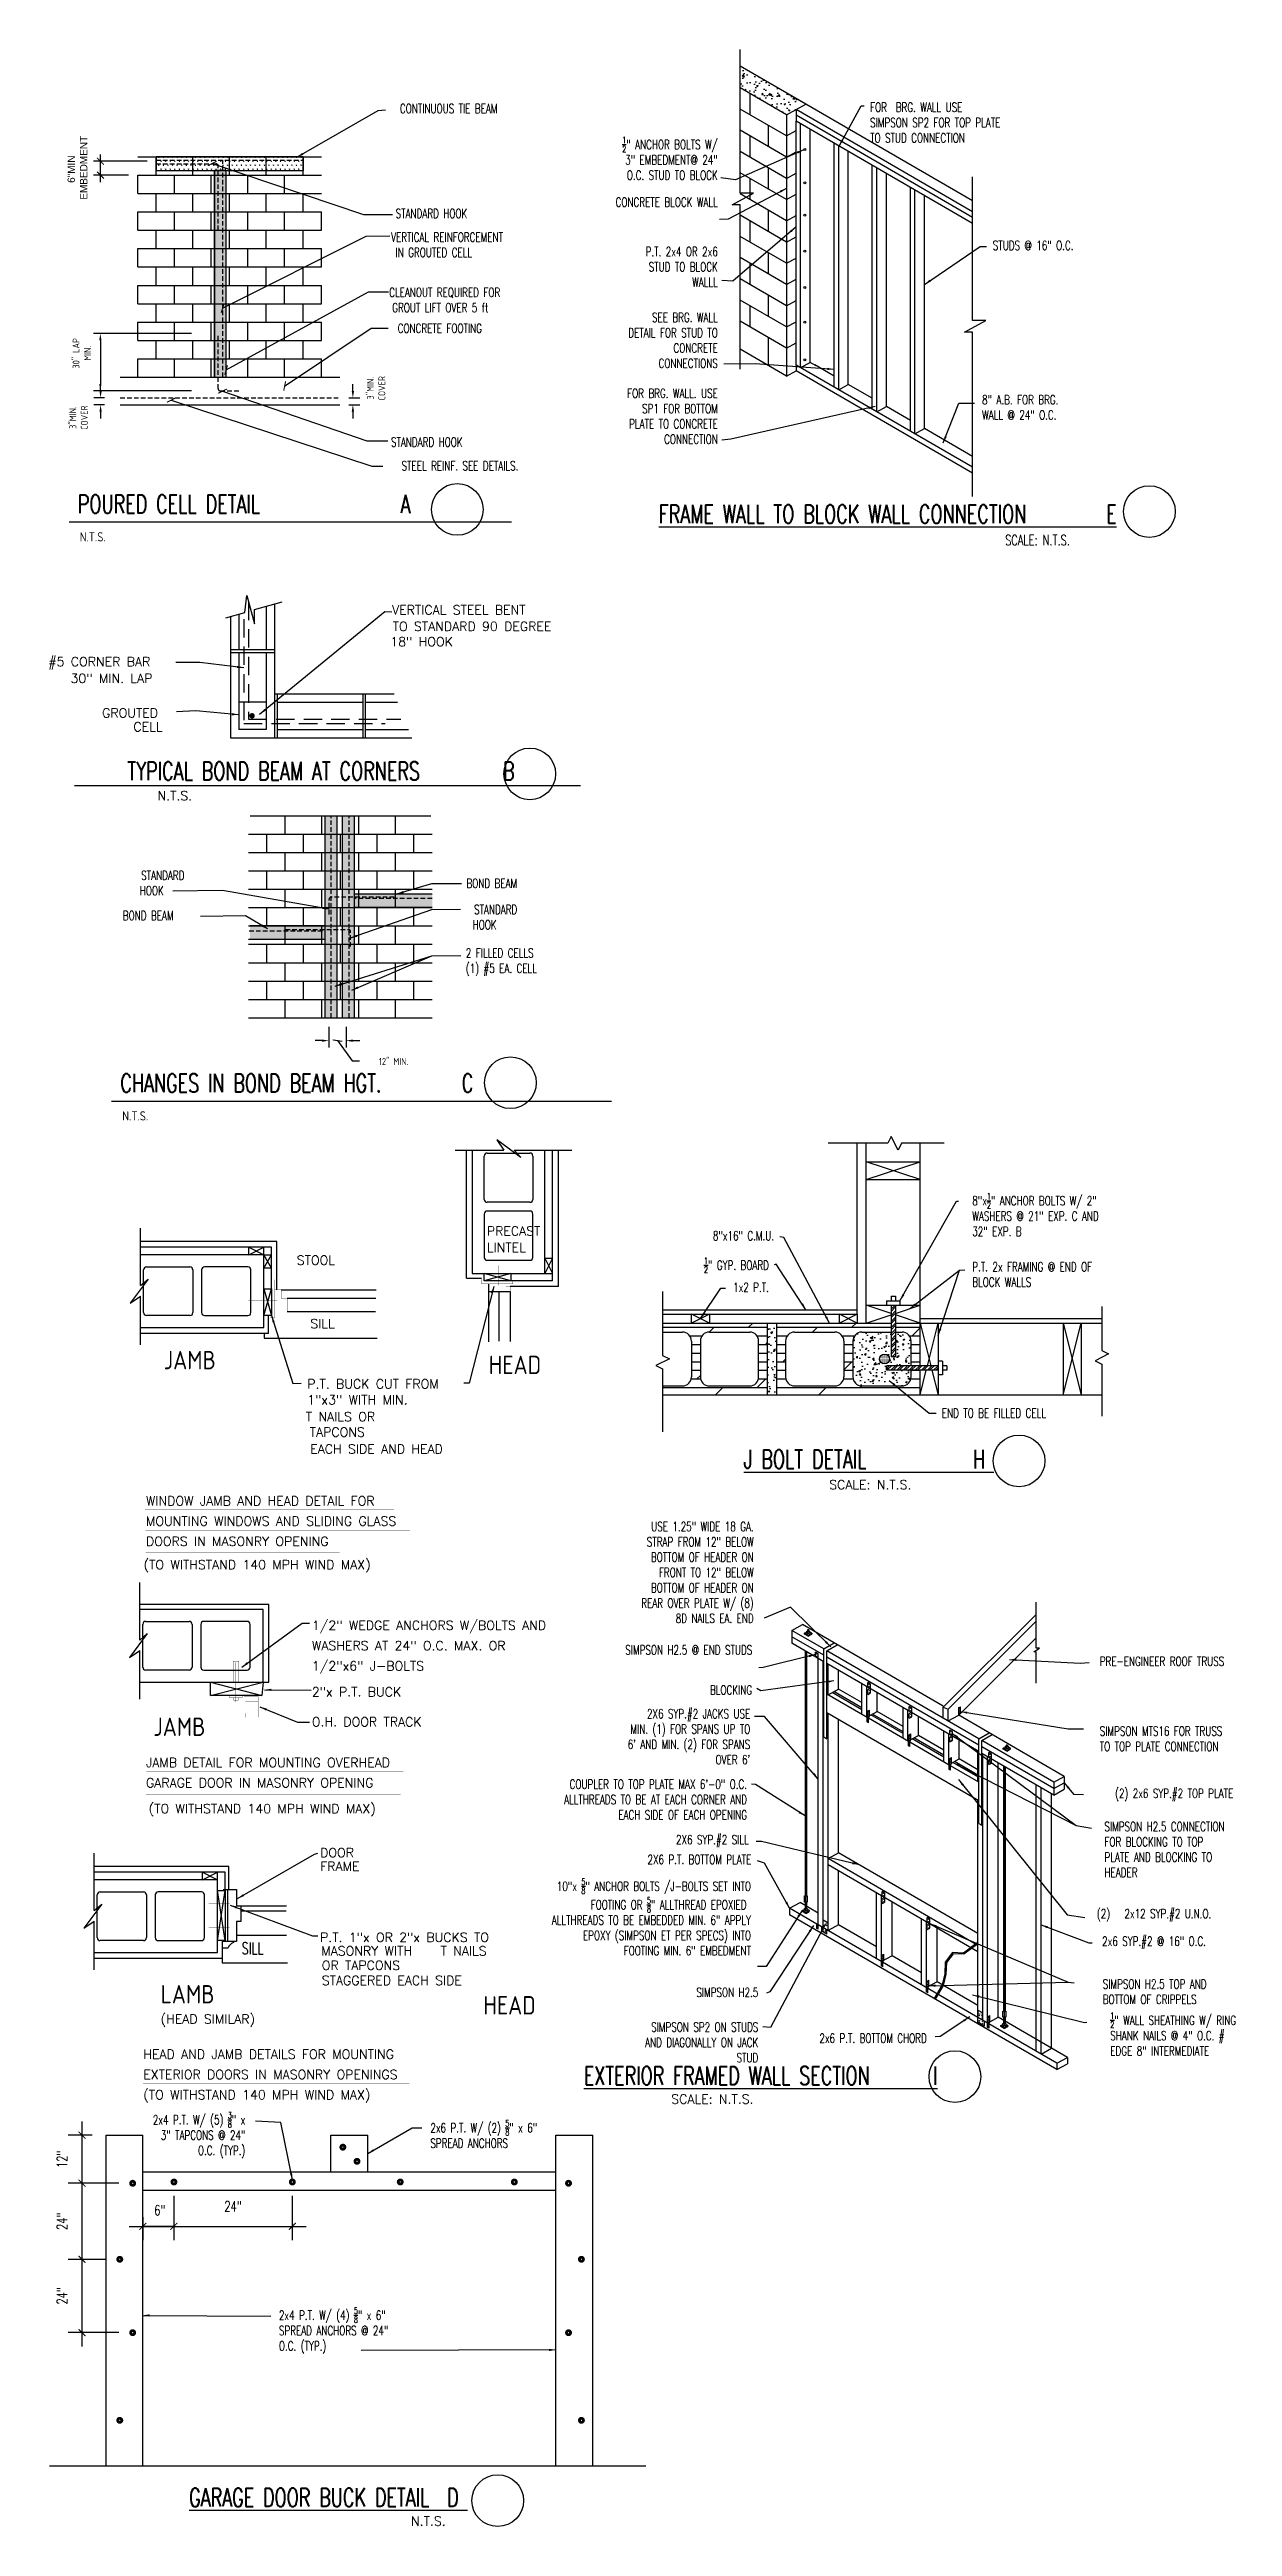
# Model space of a CAD drawing. Header units: inches. Extents: x -25328 to 8149, y -5530 to 4336.
# Drawn here: x 1924 to 2440, y -2845 to -1766 of the extents above; entities that cross this region are included whole.
import ezdxf
from ezdxf.enums import TextEntityAlignment as Align

# ---------------------------------------------------------------- set-up
doc = ezdxf.new("R2010")
doc.units = ezdxf.units.IN
doc.header["$LTSCALE"] = 16
doc.header["$MEASUREMENT"] = 0
doc.linetypes.add('DASHED', pattern=[0.75, 0.5, -0.25])
doc.linetypes.add('DASHED4', pattern=[0.1875, 0.125, -0.0625])
doc.layers.get('0').update_dxf_attribs({"linetype": 'CONTINUOUS'})
doc.layers.get('DEFPOINTS').update_dxf_attribs({"linetype": 'CONTINUOUS'})
for name, color, linetype in [('BLOCK', 8, 'CONTINUOUS'), ('CONC', 3, 'CONTINUOUS'), ('DIM', 5, 'CONTINUOUS'), ('DIMS', 5, 'CONTINUOUS'), ('DOORS', 1, 'CONTINUOUS'), ('doors-window', 1, 'CONTINUOUS'), ('DRY WALL', 8, 'CONTINUOUS'), ('FIXTURES', 2, 'CONTINUOUS'), ('GREEN', 3, 'CONTINUOUS'), ('HATCH', 8, 'CONTINUOUS'), ('LAYER1', 2, 'CONTINUOUS'), ('NOTE', 11, 'CONTINUOUS'), ('pavement-roof', 3, 'CONTINUOUS'), ('PT', 1, 'CONTINUOUS'), ('ROOF', 1, 'CONTINUOUS'), ('TEXT', 11, 'CONTINUOUS'), ('TEXT ROOM', 3, 'CONTINUOUS'), ('WALL EXT', 6, 'CONTINUOUS'), ('WALLS EXT', 6, 'CONTINUOUS'), ('WALLS INT', 6, 'CONTINUOUS'), ('Z1_0', 255, 'CONTINUOUS'), ('Z1_3', 50, 'CONTINUOUS'), ('Z1_HATCH', 252, 'CONTINUOUS')]:
    doc.layers.add(name, color=color, linetype=linetype)
doc.styles.add('ARCHM', font='ARCHM.SHX')
doc.styles.add('HALLDIMTEXT', font='archs.shx')
doc.styles.add('NOTES', font='romant.shx', dxfattribs={"width": 0.7, "height": 4.5})
doc.styles.add('PAYTAS RM', font='romans.shx', dxfattribs={"width": 0.7, "height": 4.5})
doc.styles.add('PAYTS NOTES', font='romans.shx', dxfattribs={"width": 0.7, "height": 4.5})
doc.styles.add('STYLEDJ', font='simplex.shx', dxfattribs={"width": 0.7})
doc.dimstyles.new('DIM- PAYTAS', dxfattribs={"dimscale": 48, "dimtxt": 0.1, "dimasz": 0.0625, "dimexe": 0.125, "dimexo": 0.125, "dimgap": 0.125, "dimtad": 1, "dimdec": 1, "dimzin": 3, "dimdsep": 46, "dimlunit": 4, "dimtxsty": 'PAYTAS RM', "dimblk": 'ARCHTICK', "dimcen": 0.09, "dimdle": 0.125, "dimclrd": 5, "dimclre": 5, "dimclrt": 11, "dimadec": 0, "dimazin": 0, "dimtfac": 1, "dimtdec": 1, "dimtofl": 0, "dimtmove": 2, "dimatfit": 3, "dimfxl": 0, "dimfrac": 2, "dimtolj": 1, "dimtzin": 3, "dimarcsym": 0})
doc.dimstyles.new('dim-roman s', dxfattribs={"dimscale": 48, "dimtxt": 0.09375, "dimasz": 0.09375, "dimexe": 0.09375, "dimexo": 0.125, "dimgap": 0.09375, "dimtad": 1, "dimzin": 3, "dimdsep": 46, "dimlunit": 4, "dimtxsty": 'HALLDIMTEXT', "dimsah": 1, "dimcen": 0.09375, "dimdle": 0.09375, "dimclrd": 5, "dimclre": 5, "dimclrt": 11, "dimadec": 0, "dimazin": 0, "dimtfac": 1, "dimtofl": 0, "dimtmove": 2, "dimatfit": 3, "dimldrblk": 'ARCHTICK', "dimfxl": 0, "dimfrac": 2, "dimtolj": 1, "dimtzin": 0, "dimarcsym": 0})
pattern_1 = [(50, (-36.1666, 212.731), (7.172602, -0.627521), [0.75, -8.25]), (355, (-36.1666, 212.731), (-1.387513, 7.521921), [0.6, -6.6]), (100.4514, (-35.569, 212.6786), (5.785094, 6.894395), [0.637402, -7.011421]), (46.1842, (-36.167, 214.731), (10.67241, -1.65519), [1.125, -12.375]), (96.6356, (-35.277, 214.593), (9.346627, 9.74118), [0.956103, -10.51713]), (351.1842, (-36.167, 214.731), (9.34662, 9.741186), [0.9, -9.9]), (21, (-35.1666, 214.231), (5.969071, -4.026189), [0.75, -8.25]), (326, (-35.1666, 214.231), (2.433153, 7.2515), [0.6, -6.6]), (71.4514, (-34.669, 213.8954), (8.402226, 3.225305), [0.637402, -7.011421]), (37.5, (-36.1666, 212.731), (0.1215986, 3.3289385), [0, -6.52, 0, -6.7, 0, -6.625]), (7.5, (-36.1666, 212.731), (2.6306954, 3.944117), [0, -3.82, 0, -6.37, 0, -2.525]), (327.5, (-38.3966, 212.731), (5.3382244, -0.2255487), [0, -2.5, 0, -7.8, 0, -10.35]), (317.5, (-39.3966, 212.731), (5.831862, 1.00105), [0, -3.25, 0, -5.18, 0, -7.35])]
pattern_2 = [(45, (-36.1666, 212.7309), (-1.3258252, 1.3258252), []), (45, (-36.1666, 213.6684), (-1.3258252, 1.3258252), [])]
pattern_3 = [(0, (-36.1666, 212.731), (0, 3.75), []), (45, (-36.167, 212.731), (-7.5, 7.5), [5.3033, -10.606615])]

msp = doc.modelspace()

# ---------------------------------------------------------------- texts
at = {"layer": 'DIM', "color": 11, "linetype": 'Continuous', "insert": (1936.53608019, -1817.7656855), "char_height": 3.25, "attachment_point": 5, "rotation": 90, "style": 'ARCHM'}
msp.add_mtext('\\A1;6"MIN\\P EMBEDMENT', dxfattribs=at)
at = {"layer": 'HATCH', "color": 3, "style": 'HALLDIMTEXT'}
for s, height, p in [('N.T.S.', 4, (1937.52122177, -1979.934338)), ('N.T.S.', 4, (1956.05453317, -2232.17642862)), ('JAMB', 8, (1974.08300805, -2340.55908603)), ('HEAD', 8, (2115.70066972, -2342.64930287)), ('JAMB', 8, (1969.56375704, -2500.28171509)), ('LAMB', 8, (1972.73591178, -2616.79023888)), ('HEAD', 8, (2113.33522537, -2621.61402974))]:
    msp.add_text(s, height=height, dxfattribs=at).set_placement(p)
at = {"layer": 'NOTE', "style": 'STYLEDJ', "width": 0.7}
msp.add_text('SILL', height=5.148, dxfattribs=at).set_placement((2008.03288333, -2595.37688466))
at = {"layer": 'TEXT', "style": 'PAYTS NOTES', "width": 0.7}
msp.add_text('SCALE: N.T.S.', height=4.5, dxfattribs=at).set_placement((2340.60278502, -1981.60928346))
at = {"layer": 'TEXT', "style": 'PAYTS NOTES'}
for s, p in [('VERTICAL STEEL BENT', (2073.57801532, -2011.73857236)), ('TO STANDARD 90 DEGREE', (2073.8489618, -2018.942943)), ('18" HOOK', (2072.79716071, -2025.6217709)), ('#5 CORNER BAR', (1923.85565643, -2034.32765349)), ('30" MIN. LAP', (1933.51266191, -2041.5864617)), ('GROUTED', (1947.26498819, -2056.64226917)), ('CELL', (1960.89566034, -2062.68537431)), ('N.T.S.', (1971.39231898, -2092.69178475)), ('PRECAST', (2114.845282, -2282.34253933)), ('LINTEL', (2114.845282, -2289.49090504)), ('STOOL', (2032.0457485, -2295.03116867)), ('SILL', (2037.95866939, -2322.67785857)), ('P.T. BUCK CUT FROM', (2036.64156838, -2348.92661989)), ('1"x3" WITH MIN.', (2036.64156838, -2355.85351105)), (' T NAILS OR', (2033.26479699, -2363.20224185)), ('TAPCONS', (2037.69681052, -2369.91821853)), ('EACH SIDE AND HEAD', (2037.90785551, -2377.26694221)), ('SCALE: N.T.S.', (2263.96518335, -2392.80306331)), ('WINDOW JAMB AND HEAD DETAIL FOR', (1966.35257936, -2399.87294629)), ('MOUNTING WINDOWS AND SLIDING GLASS', (1966.35257936, -2408.69808915)), ('DOORS IN MASONRY OPENING', (1966.35257936, -2417.523232)), ('(TO WITHSTAND 140 MPH WIND MAX)', (1965.32957757, -2427.64860176)), ('WASHERS AT 24" O.C. MAX. OR', (2038.64035055, -2462.94213063)), ('1/2" WEDGE ANCHORS W/BOLTS AND', (2038.64035055, -2454.11698778)), ('1/2"x6" J-BOLTS', (2038.64035055, -2471.76727349)), ('2"x P.T. BUCK', (2038.61904624, -2483.06099787)), ('O.H. DOOR TRACK', (2038.61904624, -2496.13248557)), ('JAMB DETAIL FOR MOUNTING OVERHEAD', (1966.37724931, -2513.87236291)), ('GARAGE DOOR IN MASONRY OPENING', (1966.37724931, -2522.69750577)), ('(TO WITHSTAND 140 MPH WIND MAX)', (1967.55129195, -2533.93307235)), ('DOOR', (2042.23795794, -2553.12050801)), ('FRAME', (2042.23795794, -2559.06043605)), ('P.T. 1"x OR 2"x BUCKS TO', (2042.20432501, -2590.02796206)), ('MASONRY WITH   T NAILS', (2042.69724284, -2595.89745352)), ('OR TAPCONS', (2042.94369602, -2602.21109819)), ('STAGGERED EACH SIDE', (2042.94369602, -2608.79575822)), ('(HEAD SIMILAR)', (1972.73591178, -2625.61538174)), ('HEAD AND JAMB DETAILS FOR MOUNTING', (1965.21162371, -2640.92876266)), ('EXTERIOR DOORS IN MASONRY OPENINGS', (1965.21162371, -2649.75390552)), ('(TO WITHSTAND 140 MPH WIND MAX)', (1965.21162371, -2658.57904837)), ('SCALE: N.T.S.', (2195.17665225, -2660.49499727)), ('N.T.S.', (2081.82582972, -2844.3260955))]:
    msp.add_text(s, height=4, dxfattribs=at).set_placement(p)
at = {"layer": 'TEXT', "char_height": 4, "style": 'PAYTS NOTES'}
for s, insert, attachment_point in [('CONTINUOUS TIE BEAM', (2098.23167504, -1791.37864308), 5), ('     STANDARD HOOK', (2085.92037153, -1837.07831243), 5), ('         VERTICAL REINFORCEMENT\\P   IN GROUTED CELL', (2088.86089196, -1850.72831427), 5), ('          CLEANOUT REQUIRED FOR \\P        GROUT LIFT OVER 5 ft', (2086.88594433, -1874.7902551), 5), ('CONCRETE FOOTING', (2094.36294457, -1887.11302294), 5), ('     STANDARD HOOK', (2083.8799761, -1936.68325889), 5), ('STEEL REINF. SEE DETAILS.', (2103.15557337, -1946.99370187), 5), ('     STANDARD\\PHOOK', (1968.90141709, -2128.74212401), 5), ('BOND BEAM', (2105.95052886, -2126.88814411), 1), ('BOND BEAM', (1956.29124441, -2140.91352405), 1), ('     STANDARD\\PHOOK', (2113.89280807, -2143.60051012), 5), ('2 FILLED CELLS\\P(1) #5 EA. CELL', (2105.70089778, -2157.21484673), 1)]:
    msp.add_mtext(s, dxfattribs=dict(at, insert=insert, attachment_point=attachment_point))
at = {"layer": 'TEXT', "char_height": 4}
for s, insert, width, attachment_point, style in [('FOR  BRG. WALL USE SIMPSON SP2 FOR TOP PLATE TO STUD CONNECTION', (2281.80444796, -1788.79774397), 63.1346668224, 1, 'PAYTS NOTES'), ('\\A1;{\\H0.7x;\\S1/2;}" ANCHOR BOLTS W/ 3" EMBEDMENT@ 24" O.C. STUD TO BLOCK', (2215.42888451, -1803.68143427), 44.6417806646, 3, 'PAYTS NOTES'), ('CONCRETE BLOCK WALL', (2215.45668222, -1830.14403719), 44.6417806646, 3, 'PAYTS NOTES'), ('P.T. 2x4 OR 2x6 STUD TO BLOCK WALLL', (2215.45668222, -1851.65160678), 44.6417806646, 3, 'PAYTS NOTES'), ('STUDS @ 16" O.C.', (2335.23230952, -1848.99723624), 59.0251888691, 1, 'PAYTS NOTES'), ('SEE BRG. WALL DETAIL FOR STUD TO CONCRETE CONNECTIONS', (2215.45668222, -1880.36517434), 44.6417806646, 3, 'PAYTS NOTES'), ('FOR BRG. WALL. USE SP1 FOR BOTTOM PLATE TO CONCRETE CONNECTION', (2215.45668222, -1913.40313407), 44.6417806646, 3, 'PAYTS NOTES'), ('8" A.B. FOR BRG. WALL @ 24" O.C.', (2330.56381036, -1916.20717104), 44.6417806646, 1, 'PAYTS NOTES'), ('\\A1;8"x{\\H0.7x;\\S1/2;}" ANCHOR BOLTS W/ 2" WASHERS @ 21" EXP. C AND 32" EXP. B ', (2326.29491495, -2263.77824986), 59.0251888691, 1, 'PAYTS NOTES'), ('8"x16" C.M.U. ', (2239.96115571, -2280.41514744), 85.0779728626, 3, 'PAYTS NOTES'), ('\\A1;{\\H0.7x;\\S1/2;}" GYP. BOARD', (2237.71180932, -2291.85280678), 59.0251888691, 3, 'PAYTS NOTES'), ('P.T. 2x FRAMING @ END OF BLOCK WALLS ', (2326.29491495, -2293.91882936), 59.0251888691, 1, 'PAYTS NOTES'), ('\\A1;1x2 P.T.', (2237.71180932, -2302.85280678), 59.0251888691, 3, 'PAYTS NOTES'), ('END TO BE FILLED CELL', (2313.0255979, -2357.64657323), 59.0251888691, 1, 'PAYTS NOTES'), ('\\A1;USE 1.25" WIDE 18 GA. STRAP FROM 12" BELOW BOTTOM OF HEADER ON FRONT TO 12" BELOW BOTTOM OF HEADER ON REAR OVER PLATE W/ (8) 8D NAILS EA. END', (2231.08681878, -2407.0610814), 58.3451192083, 3, 'NOTES'), ('\\A1;SIMPSON H2.5 @ END STUDS', (2230.46910219, -2460.80009412), 58.3451192083, 3, 'NOTES'), ('\\A1;PRE-ENGINEER ROOF TRUSS', (2381.82494443, -2465.76693671), 58.3451192083, 1, 'NOTES'), ('\\A1;BLOCKING', (2230.40781652, -2478.25291255), 58.3451192083, 3, 'NOTES'), ("\\A1;2X6 SYP.#2 JACKS USE MIN. (1) FOR SPANS UP TO 6' AND MIN. (2) FOR SPANS OVER 6'", (2229.59461262, -2488.62404958), 58.3451192083, 3, 'NOTES'), ('\\A1;SIMPSON MTS16 FOR TRUSS TO TOP PLATE CONNECTION', (2381.82494443, -2496.18308365), 58.3451192083, 1, 'NOTES'), ('\\A1;{\\H1x;COUPLER} TO TOP PLATE MAX 6\'-0" O.C. ALLTHREADS TO BE AT EACH CORNER AND EACH SIDE OF EACH OPENING', (2228.17654196, -2519.31804031), 97.8094529003, 3, 'NOTES'), ('\\A1;(2) 2x6 SYP.#2 TOP PLATE', (2439.98877959, -2523.30492756), 69.328527344, 3, 'NOTES'), ('\\A1;2X6 SYP.#2 SILL', (2228.92868551, -2543.46890929), 58.3451192083, 3, 'NOTES'), ('\\A1;SIMPSON H2.5 CONNECTION FOR BLOCKING TO TOP PLATE AND BLOCKING TO HEADER', (2383.8690027, -2537.74109638), 58.3451192083, 1, 'NOTES'), ('\\A1;2X6 P.T. BOTTOM PLATE', (2230.06407464, -2552.09785434), 58.3451192083, 3, 'NOTES'), ('\\A1;10"x {\\H0.7x;\\S5/8;}" ANCHOR BOLTS /J-BOLTS SET INTO FOOTING OR {\\H0.7x;\\S5/8;}" ALLTHREAD EPOXIED  ALLTHREADS TO BE EMBEDDED MIN. 6" APPLY EPOXY (SIMPSON ET PER SPECS) INTO FOOTING MIN. 6" EMBEDMENT ', (2229.90420786, -2562.3999838), 91.8050156629, 3, 'NOTES'), ('\\A1;\\pi-12,l16,t16;(2)^I2x12 SYP.#2 U.N.O.', (2376.5898856, -2575.71504767), 74.6265092225, 1, 'NOTES'), ('\\A1;2x6 SYP.#2 @ 16" O.C.', (2382.84785178, -2587.69850364), 60.2353231893, 1, 'NOTES'), ('\\A1;SIMPSON H2.5', (2233.1101491, -2609.99139231), 60.2353231893, 3, 'NOTES'), ('\\A1;SIMPSON H2.5 TOP AND BOTTOM OF CRIPPELS', (2383.12128482, -2606.37520435), 60.2353231893, 1, 'NOTES'), ('\\A1;{\\H0.7x;\\S1/2;}" WALL SHEATHING W/ RING SHANK NAILS @ 4" O.C. # EDGE 8" INTERMEDIATE', (2386.40731316, -2620.7805286), 60.2353231893, 1, 'NOTES'), ('\\A1;SIMPSON SP2 ON STUDS AND DIAGONALLY ON JACK STUD ', (2233.1101491, -2625.11515856), 60.2353231893, 3, 'NOTES'), ('\\A1;2x6 P.T. BOTTOM CHORD', (2306.48287645, -2629.94152213), 60.2353231893, 3, 'NOTES'), ('\\A1;2x4 P.T. W/ (5) {\\H0.7x;\\S3/8;}" x 3" TAPCONS @ 24" O.C. (TYP.)', (2009.66073732, -2664.13425203), 45.6003106875, 3, 'PAYTS NOTES'), ('\\A1;2x6 P.T. W/ (2) {\\H0.7x;\\S5/8;}" x 6" SPREAD ANCHORS', (2090.23949506, -2667.63464654), 56.970739687, 1, 'PAYTS NOTES'), ('\\A1;2x4 P.T. W/ (4) {\\H0.7x;\\S5/8;}" x 6" SPREAD ANCHORS @ 24" O.C. (TYP.)', (2024.28607617, -2749.25452466), 56.970739687, 1, 'PAYTS NOTES')]:
    msp.add_mtext(s, dxfattribs=dict(at, insert=insert, width=width, attachment_point=attachment_point, style=style))
at = {"layer": 'TEXT ROOM', "style": 'PAYTS NOTES', "width": 0.7}
for s, p in [('POURED CELL DETAIL             A', (1936.66379297, -1967.65413491)), ('%%UFRAME WALL TO BLOCK WALL CONNECTION     E', (2189.74430993, -1972.02609857)), ('CHANGES IN BOND BEAM HGT.      C', (1955.19710437, -2219.89622553)), ('%%UJ BOLT DETAIL          H ', (2226.72061911, -2383.71324381)), ('%%UEXTERIOR FRAMED WALL SECTION    I', (2157.0847801, -2652.26920166)), ('%%UGARAGE DOOR BUCK DETAIL  D ', (1985.16341036, -2836.00313309))]:
    msp.add_text(s, height=8, dxfattribs=at).set_placement(p)
msp.add_text('TYPICAL BOND BEAM AT CORNERS      B', height=8, dxfattribs=at).set_placement((2042.55424705, -2083.93232183), align=Align.CENTER)

# ---------------------------------------------------------------- blocks, each defined once
blk = doc.blocks.new('_ArchTick')
at = {"color": 0, "linetype": 'ByBlock', "const_width": 0.15}
blk.add_lwpolyline([(-0.5, -0.5), (0.5, 0.5)], dxfattribs=at)
blk = doc.blocks.new('*D30')
at = {"layer": 'DEFPOINTS', "color": 0, "linetype": 'Continuous', "transparency": 16777216}
for p in [(2046, -2187.4), (2053.5, -2187.4), (2046, -2197.4)]:
    blk.add_point(p, dxfattribs=at)
at = {"layer": 'DIM', "color": 5, "linetype": 'Continuous', "lineweight": -2, "transparency": 16777216}
for p, q in [((2043, -2197.4), (2040, -2197.4)), ((2046, -2191.4), (2046, -2200.4)), ((2053.5, -2191.4), (2053.5, -2200.4)), ((2056.5, -2197.4), (2059.5, -2197.4))]:
    blk.add_line(p, q, dxfattribs=at)
at = {"layer": 'DIM', "color": 5, "linetype": 'Continuous', "transparency": 16777216}
for points in [[(2043, -2196.9), (2043, -2197.9), (2046, -2197.4)], [(2056.5, -2196.9), (2056.5, -2197.9), (2053.5, -2197.4)]]:
    blk.add_solid(points, dxfattribs=at)
at = {"layer": 'DIM', "color": 11, "linetype": 'Continuous', "transparency": 16777216, "insert": (2074.2, -2206.5), "char_height": 3, "attachment_point": 5, "style": 'HALLDIMTEXT'}
blk.add_mtext('\\A1;12" MIN.', dxfattribs=at)
blk = doc.blocks.new('*D31')
at = {"layer": 'DEFPOINTS', "color": 0, "linetype": 'Continuous', "transparency": 16777216}
for p in [(2050.8, -1917.4), (2050.8, -1920.4), (2056.5, -1917.4)]:
    blk.add_point(p, dxfattribs=at)
at = {"layer": 'DIM', "color": 5, "linetype": 'Continuous', "lineweight": -2, "transparency": 16777216}
for p, q in [((2054.8, -1917.4), (2059.5, -1917.4)), ((2054.8, -1920.4), (2059.5, -1920.4)), ((2056.5, -1914.4), (2056.5, -1911.4)), ((2056.5, -1923.4), (2056.5, -1926.4))]:
    blk.add_line(p, q, dxfattribs=at)
at = {"layer": 'DIM', "color": 5, "linetype": 'Continuous', "transparency": 16777216}
for points in [[(2056, -1914.4), (2057, -1914.4), (2056.5, -1917.4)], [(2056, -1923.4), (2057, -1923.4), (2056.5, -1920.4)]]:
    blk.add_solid(points, dxfattribs=at)
at = {"layer": 'DIM', "color": 11, "linetype": 'Continuous', "transparency": 16777216, "insert": (2066.6, -1913.2), "char_height": 3, "attachment_point": 5, "rotation": 90, "style": 'HALLDIMTEXT'}
blk.add_mtext('\\A1;3"MIN.\\PCOVER', dxfattribs=at)
blk = doc.blocks.new('*D32')
at = {"layer": 'DEFPOINTS', "color": 0, "linetype": 'Continuous', "transparency": 16777216}
for p in [(1990.2, -1889.4), (1946.5, -1914.4), (1990.2, -1914.4)]:
    blk.add_point(p, dxfattribs=at)
at = {"layer": 'DIM', "color": 5, "linetype": 'Continuous', "lineweight": -2, "transparency": 16777216}
for p, q in [((1986.2, -1889.4), (1943.5, -1889.4)), ((1946.5, -1892.4), (1946.5, -1911.4)), ((1986.2, -1914.4), (1943.5, -1914.4))]:
    blk.add_line(p, q, dxfattribs=at)
at = {"layer": 'DIM', "color": 5, "linetype": 'Continuous', "transparency": 16777216}
for points in [[(1946, -1892.4), (1947, -1892.4), (1946.5, -1889.4)], [(1946, -1911.4), (1947, -1911.4), (1946.5, -1914.4)]]:
    blk.add_solid(points, dxfattribs=at)
at = {"layer": 'DIM', "color": 11, "linetype": 'Continuous', "transparency": 16777216, "insert": (1938.4, -1898), "char_height": 3, "attachment_point": 5, "rotation": 90, "style": 'HALLDIMTEXT'}
blk.add_mtext('\\A1;30" LAP\\PMIN.', dxfattribs=at)
blk = doc.blocks.new('*D33')
at = {"layer": 'DEFPOINTS', "color": 0, "linetype": 'Continuous', "transparency": 16777216}
for p in [(1946.6, -1917.4), (1952.3, -1917.4), (1952.3, -1920.4)]:
    blk.add_point(p, dxfattribs=at)
at = {"layer": 'DIM', "color": 5, "linetype": 'Continuous', "lineweight": -2, "transparency": 16777216}
for p, q in [((1948.3, -1917.4), (1943.6, -1917.4)), ((1948.3, -1920.4), (1943.6, -1920.4)), ((1946.6, -1914.4), (1946.6, -1911.4)), ((1946.6, -1923.4), (1946.6, -1926.4))]:
    blk.add_line(p, q, dxfattribs=at)
at = {"layer": 'DIM', "color": 5, "linetype": 'Continuous', "transparency": 16777216}
for points in [[(1946.1, -1914.4), (1947.1, -1914.4), (1946.6, -1917.4)], [(1946.1, -1923.4), (1947.1, -1923.4), (1946.6, -1920.4)]]:
    blk.add_solid(points, dxfattribs=at)
at = {"layer": 'DIM', "color": 11, "linetype": 'Continuous', "transparency": 16777216, "insert": (1937, -1926), "char_height": 3, "attachment_point": 5, "rotation": 90, "style": 'HALLDIMTEXT'}
blk.add_mtext('\\A1;3"MIN.\\PCOVER', dxfattribs=at)
blk = doc.blocks.new('*D34')
at = {"layer": 'DEFPOINTS', "color": 0, "linetype": 'Continuous', "transparency": 16777216}
for p in [(1960.6, -2695.1), (1938.5, -2728.3), (1955, -2728.3)]:
    blk.add_point(p, dxfattribs=at)
at = {"layer": 'DIM', "color": 5, "linetype": 'Continuous', "lineweight": -2, "transparency": 16777216}
for p, q in [((1954.6, -2695.1), (1932.5, -2695.1)), ((1938.5, -2689.1), (1938.5, -2734.3)), ((1949, -2728.3), (1932.5, -2728.3))]:
    blk.add_line(p, q, dxfattribs=at)
at = {"layer": 'DIM', "color": 5, "linetype": 'Continuous', "lineweight": -2, "transparency": 16777216, "xscale": 3, "yscale": 3, "zscale": 3}
for p, rotation in [((1938.5, -2695.1), 90), ((1938.5, -2728.3), 270)]:
    blk.add_blockref('_ArchTick', p, dxfattribs=dict(at, rotation=rotation))
at = {"layer": 'DIM', "color": 11, "linetype": 'Continuous', "transparency": 16777216, "insert": (1929.8, -2711.7), "char_height": 4.5, "attachment_point": 5, "rotation": 90, "style": 'PAYTAS RM'}
blk.add_mtext('\\A1;24"', dxfattribs=at)
blk = doc.blocks.new('*D35')
at = {"layer": 'DEFPOINTS', "color": 0, "linetype": 'Continuous', "transparency": 16777216}
for p in [(1955, -2728.3), (1938.5, -2760.2), (1960.6, -2760.2)]:
    blk.add_point(p, dxfattribs=at)
at = {"layer": 'DIM', "color": 5, "linetype": 'Continuous', "lineweight": -2, "transparency": 16777216}
for p, q in [((1949, -2728.3), (1932.5, -2728.3)), ((1938.5, -2722.3), (1938.5, -2766.2)), ((1954.6, -2760.2), (1932.5, -2760.2))]:
    blk.add_line(p, q, dxfattribs=at)
at = {"layer": 'DIM', "color": 5, "linetype": 'Continuous', "lineweight": -2, "transparency": 16777216, "xscale": 3, "yscale": 3, "zscale": 3}
for p, rotation in [((1938.5, -2728.3), 90), ((1938.5, -2760.2), 270)]:
    blk.add_blockref('_ArchTick', p, dxfattribs=dict(at, rotation=rotation))
at = {"layer": 'DIM', "color": 11, "linetype": 'Continuous', "transparency": 16777216, "insert": (1929.8, -2744.2), "char_height": 4.5, "attachment_point": 5, "rotation": 90, "style": 'PAYTAS RM'}
blk.add_mtext('\\A1;24"', dxfattribs=at)
blk = doc.blocks.new('*D36')
at = {"layer": 'DEFPOINTS', "color": 0, "linetype": 'Continuous', "transparency": 16777216}
for p in [(1978.5, -2694.6), (2030.1, -2694.6), (2030.1, -2713.9)]:
    blk.add_point(p, dxfattribs=at)
at = {"layer": 'DIM', "color": 5, "linetype": 'Continuous', "lineweight": -2, "transparency": 16777216}
for p, q in [((1978.5, -2700.6), (1978.5, -2719.9)), ((2030.1, -2700.6), (2030.1, -2719.9)), ((1972.5, -2713.9), (2036.1, -2713.9))]:
    blk.add_line(p, q, dxfattribs=at)
at = {"layer": 'DIM', "color": 5, "linetype": 'Continuous', "lineweight": -2, "transparency": 16777216, "xscale": 3, "yscale": 3, "zscale": 3, "rotation": 180}
blk.add_blockref('_ArchTick', (1978.5, -2713.9), dxfattribs=at)
at = {"layer": 'DIM', "color": 5, "linetype": 'Continuous', "lineweight": -2, "transparency": 16777216, "xscale": 3, "yscale": 3, "zscale": 3}
blk.add_blockref('_ArchTick', (2030.1, -2713.9), dxfattribs=at)
at = {"layer": 'DIM', "color": 11, "linetype": 'Continuous', "transparency": 16777216, "insert": (2004.3, -2705.2), "char_height": 4.5, "attachment_point": 5, "style": 'PAYTAS RM'}
blk.add_mtext('\\A1;24"', dxfattribs=at)
blk = doc.blocks.new('*D37')
at = {"layer": 'DEFPOINTS', "color": 0, "linetype": 'Continuous', "transparency": 16777216}
for p in [(1978.5, -2694.6), (1965, -2703.9), (1978.5, -2713.9)]:
    blk.add_point(p, dxfattribs=at)
at = {"layer": 'DIM', "color": 5, "linetype": 'Continuous', "lineweight": -2, "transparency": 16777216}
for p, q in [((1978.5, -2700.6), (1978.5, -2719.9)), ((1959, -2713.9), (1984.5, -2713.9)), ((1965, -2709.9), (1965, -2719.9))]:
    blk.add_line(p, q, dxfattribs=at)
at = {"layer": 'DIM', "color": 5, "linetype": 'Continuous', "lineweight": -2, "transparency": 16777216, "xscale": 3, "yscale": 3, "zscale": 3, "rotation": 180}
blk.add_blockref('_ArchTick', (1965, -2713.9), dxfattribs=at)
at = {"layer": 'DIM', "color": 5, "linetype": 'Continuous', "lineweight": -2, "transparency": 16777216, "xscale": 3, "yscale": 3, "zscale": 3}
blk.add_blockref('_ArchTick', (1978.5, -2713.9), dxfattribs=at)
at = {"layer": 'DIM', "color": 11, "linetype": 'Continuous', "transparency": 16777216, "insert": (1972.4, -2706.9), "char_height": 4.5, "attachment_point": 5, "style": 'PAYTAS RM'}
blk.add_mtext('\\A1;6"', dxfattribs=at)
blk = doc.blocks.new('*D38')
at = {"layer": 'DEFPOINTS', "color": 0, "linetype": 'Continuous', "transparency": 16777216}
for p in [(1949, -2674.2), (1938.5, -2695.1), (1960.6, -2695.1)]:
    blk.add_point(p, dxfattribs=at)
at = {"layer": 'DIM', "color": 5, "linetype": 'Continuous', "lineweight": -2, "transparency": 16777216}
for p, q in [((1943, -2674.2), (1932.5, -2674.2)), ((1938.5, -2668.2), (1938.5, -2701.1)), ((1954.6, -2695.1), (1932.5, -2695.1))]:
    blk.add_line(p, q, dxfattribs=at)
at = {"layer": 'DIM', "color": 5, "linetype": 'Continuous', "lineweight": -2, "transparency": 16777216, "xscale": 3, "yscale": 3, "zscale": 3}
for p, rotation in [((1938.5, -2674.2), 90), ((1938.5, -2695.1), 270)]:
    blk.add_blockref('_ArchTick', p, dxfattribs=dict(at, rotation=rotation))
at = {"layer": 'DIM', "color": 11, "linetype": 'Continuous', "transparency": 16777216, "insert": (1929.8, -2684.7), "char_height": 4.5, "attachment_point": 5, "rotation": 90, "style": 'PAYTAS RM'}
blk.add_mtext('\\A1;12"', dxfattribs=at)

# ---------------------------------------------------------------- dimensions: what is measured, and where the dimension line sits
at = {"layer": 'DIM', "color": 11, "linetype": 'Continuous'}
for base, p1, p2, text, picture, middle in [((1946.53255003, -1914.37917989), (1990.15927448, -1889.37917989), (1990.15927448, -1914.37917989), '30" LAP\\PMIN.', '*D32', (1938.40422972, -1898.03663616)), ((2056.53323205, -1917.37917989), (2050.78055111, -1920.37917989), (2050.78055111, -1917.37917989), '<>MIN.\\PCOVER', '*D31', (2066.58000551, -1913.22734248)), ((1946.55221517, -1917.37917989), (1952.30489612, -1920.37917989), (1952.30489612, -1917.37917989), '<>MIN.\\PCOVER', '*D33', (1937.00311596, -1926.03812702))]:
    dim = msp.add_linear_dim(base=base, p1=p1, p2=p2, angle=90, text=text, dimstyle='dim-roman s', override={"dimscale": 32}, dxfattribs=at)
    dim.commit()
    dim.dimension.update_dxf_attribs({"geometry": picture, "text_midpoint": middle, "dimtype": 160})
at = {"layer": 'DIM', "linetype": 'Continuous'}
dim = msp.add_linear_dim(base=(2045.99467327, -2197.38910884), p1=(2053.52332049, -2187.44165206), p2=(2045.99467327, -2187.44165206), text='12" MIN.', dimstyle='dim-roman s', override={"dimscale": 32}, dxfattribs=at)
dim.commit()
dim.dimension.update_dxf_attribs({"geometry": '*D30', "text_midpoint": (2074.24400923, -2206.50706815), "dimtype": 160})
for base, p1, p2, text, picture, middle in [((1938.51645581, -2695.13876118), (1948.96245836, -2674.19738204), (1960.57363049, -2695.13876118), '12"', '*D38', (1929.83788438, -2684.66807161)), ((1938.51645581, -2728.25116952), (1960.57363049, -2695.13876118), (1954.95669691, -2728.25116952), '24"', '*D34', (1929.83788438, -2711.69496535)), ((1938.51645581, -2760.24112026), (1954.95669691, -2728.25116952), (1960.57363049, -2760.24112026), '24"', '*D35', (1929.83788438, -2744.24614489))]:
    dim = msp.add_linear_dim(base=base, p1=p1, p2=p2, angle=90, text=text, dimstyle='DIM- PAYTAS', dxfattribs=at)
    dim.commit()
    dim.dimension.update_dxf_attribs({"geometry": picture, "text_midpoint": middle})
dim = msp.add_linear_dim(base=(1978.54782679, -2713.86807391), p1=(1964.96245836, -2703.86807391), p2=(1978.54782679, -2694.5775346), text='6"', dimstyle='DIM- PAYTAS', dxfattribs=at)
dim.commit()
dim.dimension.update_dxf_attribs({"geometry": '*D37', "text_midpoint": (1972.42557352, -2706.94715518), "dimtype": 160})
dim = msp.add_linear_dim(base=(2030.12970165, -2713.86807391), p1=(1978.54782679, -2694.5775346), p2=(2030.12970165, -2694.5775346), text='24"', dimstyle='DIM- PAYTAS', dxfattribs=at)
dim.commit()
dim.dimension.update_dxf_attribs({"geometry": '*D36', "text_midpoint": (2004.33876422, -2705.18950248)})

# ---------------------------------------------------------------- hatches: boundary and pattern name
at = {"layer": 'BLOCK', "linetype": 'Continuous'}
h = msp.add_hatch(dxfattribs=at)
h.set_pattern_fill('CONCRETE_C', color=256, style=0)
h.set_pattern_definition([(50, (9372.301, -2491.103), (7.172602, -0.6275213), [0.75, -8.25]), (355, (9372.301, -2491.103), (-1.387513, 7.521921), [0.6, -6.6]), (100.4514, (9372.8986, -2491.155), (5.785094, 6.8943954), [0.637402, -7.011421]), (46.1842, (9372.301, -2489.103), (10.67241, -1.65519), [1.125, -12.375]), (96.6356, (9373.19, -2489.241), (9.346627, 9.741179), [0.956103, -10.51713]), (351.1842, (9372.301, -2489.103), (9.34662, 9.741186), [0.9, -9.9]), (21, (9373.301, -2489.603), (5.9690705, -4.026189), [0.75, -8.25]), (326, (9373.301, -2489.603), (2.433153, 7.2515005), [0.6, -6.6]), (71.4514, (9373.798, -2489.9384), (8.402226, 3.225305), [0.637402, -7.011421]), (37.5, (9372.3009, -2491.1029), (0.12159855, 3.3289385), [0, -6.52, 0, -6.7, 0, -6.625]), (7.5, (9372.301, -2491.103), (2.6306954, 3.9441171), [0, -3.82, 0, -6.37, 0, -2.525]), (327.5, (9370.0709, -2491.103), (5.3382244, -0.2255487), [0, -2.5, 0, -7.8, 0, -10.35]), (317.5, (9369.071, -2491.103), (5.8318617, 1.0010498), [0, -3.25, 0, -5.18, 0, -7.35])])
h.paths.add_polyline_path([(2225.12211486, -1772.84576343), (2225.12211486, -1782.31688618), (2245.34644642, -1794.04187106), (2249.55250457, -1791.74475706), (2253.75856273, -1789.44764306)])
at = {"layer": 'DIMS'}
h = msp.add_hatch(dxfattribs=at)
h.set_pattern_fill('STEEL', color=256, scale=15, style=0)
h.set_pattern_definition(pattern_2)
h.paths.add_polyline_path([(2292.85423268, -2312.64081275), (2290.90110768, -2312.64081275), (2290.90110768, -2335.14922531), (2292.85423268, -2335.14922531)])
h = msp.add_hatch(dxfattribs=at)
h.set_pattern_fill('STEEL', color=256, scale=15, style=0)
h.set_pattern_definition(pattern_2)
h.paths.add_polyline_path([(2311.37099713, -2340.9990483), (2311.37099713, -2339.0459233), (2288.86258456, -2339.0459233), (2288.86258456, -2340.9990483)])
at = {"layer": 'HATCH', "linetype": 'Continuous'}
h = msp.add_hatch(dxfattribs=at)
h.set_pattern_fill('SWAMP', color=256, scale=2, style=0)
h.set_pattern_definition([(0, (2288.8498, -2108.7617), (1, 1.732051), [0.25, -1.75]), (90, (2288.9748, -2108.7617), (-1, 1.7320508), [0.125, -3.339102]), (90, (2289.0061, -2108.7617), (-1, 1.7320508), [0.1, -3.364102]), (90, (2288.9436, -2108.7617), (-1, 1.7320508), [0.1, -3.364102]), (60, (2289.0373, -2108.7617), (-1, 1.732051), [0.08, -1.92]), (120, (2288.9123, -2108.7617), (-2, 8e-10), [0.08, -1.92])])
h.paths.add_polyline_path([(2034.78055111, -1812.37917989), (1970.78055111, -1812.37917989), (1970.78055111, -1818.37917989), (2034.78055111, -1818.37917989)])
h = msp.add_hatch(dxfattribs=at)
h.set_pattern_fill('SWAMP', color=256, style=0)
h.set_pattern_definition([(0, (2288.8498, -2108.7617), (0.5, 0.8660254), [0.125, -0.875]), (90, (2288.91234, -2108.7617), (-0.5, 0.8660254), [0.0625, -1.6695508]), (90, (2288.92796, -2108.7617), (-0.5, 0.8660254), [0.05, -1.6820508]), (90, (2288.8967, -2108.7617), (-0.5, 0.8660254), [0.05, -1.6820508]), (60, (2288.9436, -2108.7617), (-0.5, 0.8660254), [0.04, -0.96]), (120, (2288.8811, -2108.7617), (-1, 4e-10), [0.04, -0.96])])
h.paths.add_polyline_path([(2001.28055111, -1818.37917989), (1996.28055111, -1818.37917989), (1996.28055111, -1908.37917989), (2001.28055111, -1908.37917989)])
h = msp.add_hatch(dxfattribs=at)
h.set_pattern_fill('SWAMP', color=256, scale=2, style=0)
h.set_pattern_definition([(0, (2257.1098, -1477.1643), (1, 1.732051), [0.25, -1.75]), (90, (2257.2348, -1477.1643), (-1, 1.7320508), [0.125, -3.3391016]), (90, (2257.266, -1477.1643), (-1, 1.7320508), [0.1, -3.3641016]), (90, (2257.2035, -1477.1643), (-1, 1.7320508), [0.1, -3.3641016]), (60, (2257.2973, -1477.1643), (-1, 1.732051), [0.08, -1.92]), (120, (2257.1723, -1477.1643), (-2, 8e-10), [0.08, -1.92])])
h.paths.add_polyline_path([(2049.62784524, -2099.44165206), (2044.49467327, -2099.44165206), (2044.49467327, -2187.44165206), (2049.62784524, -2187.44165206)])
h.paths.add_polyline_path([(2057.15649246, -2099.44165206), (2052.02332049, -2099.44165206), (2052.02332049, -2187.44165206), (2057.15649246, -2187.44165206)])
h.paths.add_polyline_path([(2091.04047316, -2133.52928176), (2057.15649246, -2133.52928176), (2057.15649246, -2139.44165206), (2091.04047316, -2139.44165206)])
h.paths.add_polyline_path([(2044.49467327, -2147.44165206), (2011.71229826, -2147.44165206), (2011.71229826, -2153.35402236), (2044.49467327, -2153.35402236)])
at = {"layer": 'HATCH'}
h = msp.add_hatch(dxfattribs=at)
h.set_pattern_fill('DOLMIT', color=256, scale=15, style=0)
h.set_pattern_definition(pattern_3)
h.paths.add_polyline_path([(2191.42992953, -2320.45331275), (2191.42992953, -2324.35956275), (2200.04287213, -2324.35956275, -0.4142135624), (2203.94912213, -2328.26581275), (2203.94912213, -2343.89081275, -0.4142135624), (2200.04287213, -2347.79706275), (2191.42992953, -2347.79706275), (2191.42992953, -2351.70331275), (2237.15224713, -2351.70331275), (2237.15224713, -2320.45331275)])
h.paths.add_polyline_path([(2229.33974713, -2324.35956275, -0.4142135624), (2233.24599713, -2328.26581275), (2233.24599713, -2343.89081275, -0.4142135624), (2229.33974713, -2347.79706275), (2211.76162213, -2347.79706275, -0.4142135624), (2207.85537213, -2343.89081275), (2207.85537213, -2328.26581275, -0.4142135624), (2211.76162213, -2324.35956275)], flags=16)
h = msp.add_hatch(dxfattribs=at)
h.set_pattern_fill('AR-CONC', color=256, style=0)
h.set_pattern_definition(pattern_1)
h.paths.add_polyline_path([(2237.15224713, -2351.70331275), (2241.05849713, -2351.70331275), (2241.05849713, -2320.45331275), (2237.15224713, -2320.45331275)])
h = msp.add_hatch(dxfattribs=at)
h.set_pattern_fill('DOLMIT', color=256, scale=15, style=0)
h.set_pattern_definition(pattern_3)
h.paths.add_polyline_path([(2241.05849713, -2320.45331275), (2241.05849713, -2351.70331275), (2303.55849713, -2351.70331275), (2303.55849713, -2340.9990483), (2299.65224713, -2340.9990483), (2299.65224713, -2343.89081275, -0.4142135624), (2295.74599713, -2347.79706275), (2280.12099713, -2347.79706275), (2278.16787213, -2347.79706275, -0.4142135624), (2274.26162213, -2343.89081275), (2274.26162213, -2328.26581275, -0.4142135624), (2278.16787213, -2324.35956275), (2290.90110768, -2324.35956275), (2290.90110768, -2320.45331275)])
h.paths.add_polyline_path([(2248.87099713, -2324.35956275, 0.4142135624), (2244.96474713, -2328.26581275), (2244.96474713, -2343.89081275, 0.4142135624), (2248.87099713, -2347.79706275), (2266.44912213, -2347.79706275, 0.4142135624), (2270.35537213, -2343.89081275), (2270.35537213, -2328.26581275, 0.4142135624), (2266.44912213, -2324.35956275)], flags=16)
h = msp.add_hatch(dxfattribs=at)
h.set_pattern_fill('AR-CONC', color=256, style=0)
h.set_pattern_definition(pattern_1)
h.paths.add_polyline_path([(2299.65224713, -2343.89081275), (2299.65224713, -2340.9990483), (2288.86258456, -2340.9990483), (2288.86258456, -2339.0459233), (2299.65224713, -2339.0459233), (2299.65224713, -2328.26581275, 0.4142135624), (2295.74599713, -2324.35956275), (2292.85423268, -2324.35956275), (2292.85423268, -2335.14922531), (2290.90110768, -2335.14922531), (2290.90110768, -2324.35956275), (2278.16787213, -2324.35956275, 0.4142135624), (2274.26162213, -2328.26581275), (2274.26162213, -2343.89081275, 0.4142135624), (2278.16787213, -2347.79706275), (2295.74599713, -2347.79706275, 0.4142135624)])
h.paths.add_polyline_path([(2285.92315923, -2336.07831275, -1), (2290.26684815, -2336.07831275, -1)], flags=16)
h = msp.add_hatch(dxfattribs=at)
h.set_pattern_fill('DOLMIT', color=256, scale=15, style=0)
h.set_pattern_definition(pattern_3)
h.paths.add_polyline_path([(2303.55849713, -2320.45331275), (2292.85423268, -2320.45331275), (2292.85423268, -2324.35956275), (2295.74599713, -2324.35956275, -0.4142135624), (2299.65224713, -2328.26581275), (2299.65224713, -2339.0459233), (2303.55849713, -2339.0459233)])
at = {"layer": 'Z1_HATCH', "ltscale": 0.013889}
h = msp.add_hatch(dxfattribs=at)
h.set_pattern_fill('DOTS', color=256, scale=3.90625, style=0)
h.set_pattern_definition([(0, (2191.42993, -2351.70331), (0.1220703, 0.2441406), [0, -0.2441406])])
h.paths.add_polyline_path([(2285.92315923, -2336.07831275, 1), (2290.26684815, -2336.07831275, 1)])

# ---------------------------------------------------------------- linework, layer by layer
at = {"layer": 'CONC', "color": 3, "linetype": 'DASHED'}
for p, q in [((2011.08129709, -2006.18011327), (2011.08129709, -2057.39606518)), ((2009.01892768, -2013.73759237), (2009.01892768, -2059.26982213)), ((2009.01892768, -2059.26982213), (2070.51498018, -2059.26982213)), ((2011.08129709, -2057.39606518), (2077.43572849, -2057.39606518))]:
    msp.add_line(p, q, dxfattribs=at)
at = {"layer": 'CONC'}
msp.add_line((1924.36262709, -2818.19738204), (2184.13684181, -2818.19738204), dxfattribs=at)
at = {"layer": 'DIM', "color": 5, "linetype": 'Continuous'}
for p, q in [((1946.54721497, -1823.37917989), (1946.54721497, -1811.31304267)), ((1966.8498365, -1814.31304267), (1943.54721497, -1814.31304267)), ((1958.78055111, -1820.37917989), (1943.54721497, -1820.37917989))]:
    msp.add_line(p, q, dxfattribs=at)
at = {"layer": 'DIM'}
for p, q in [((2009.44997338, -2010.83103362), (2010.33134656, -2003.43194309)), ((2010.33134656, -2003.43194309), (2013.70612758, -2015.79872223)), ((2013.70612758, -2009.62963526), (2025.70535787, -2006.24257386)), ((2001.14443621, -2013.17546436), (2009.44997338, -2010.83103362)), ((2013.70612758, -2015.79872223), (2013.70612758, -2009.62963526)), ((1964.96245836, -2713.86807391), (1978.54782679, -2713.86807391))]:
    msp.add_line(p, q, dxfattribs=at)
at = {"layer": 'DIMS', "linetype": 'Continuous'}
for p, q in [((2225.12211486, -1828.17757458), (2225.12211486, -1765.65963877)), ((2326.39826068, -1883.66713656), (2326.39826068, -1821.14920075)), ((2221.65221198, -1833.35183862), (2230.93311264, -1828.17757458)), ((2225.12211486, -1833.35183862), (2221.65221198, -1833.35183862)), ((2230.93311264, -1828.17757458), (2225.12211486, -1828.17757458)), ((2225.12211486, -1904.87235034), (2225.12211486, -1833.35183862)), ((2322.9283578, -1888.8414006), (2332.20925846, -1883.66713656)), ((2332.20925846, -1883.66713656), (2326.39826068, -1883.66713656)), ((2326.39826068, -1888.8414006), (2322.9283578, -1888.8414006)), ((2326.39826068, -1960.36191232), (2326.39826068, -1888.8414006)), ((2354.14734033, -2462.05708298), (2354.14734033, -2442.06375959)), ((2353.06546586, -2463.69352392), (2355.54646916, -2462.05708298)), ((2354.14734033, -2463.69352392), (2353.06546586, -2463.69352392)), ((2355.54646916, -2462.05708298), (2354.14734033, -2462.05708298)), ((2354.14734033, -2477.35705647), (2354.14734033, -2463.69352392))]:
    msp.add_line(p, q, dxfattribs=at)
at = {"layer": 'DIMS', "ltscale": 0.013889}
for p, q in [((2289.55531705, -2242.11200301), (2263.55397888, -2242.11200301)), ((2291.0201608, -2239.18231551), (2289.55531705, -2242.11200301)), ((2293.9498483, -2245.04169051), (2291.0201608, -2239.18231551)), ((2295.41469205, -2242.11200301), (2293.9498483, -2245.04169051)), ((2314.05714187, -2242.11200301), (2295.41469205, -2242.11200301)), ((2191.42992953, -2306.73216782), (2191.42992953, -2334.56353502)), ((2191.42992953, -2306.73216782), (2191.42992953, -2334.56353502)), ((2382.70953612, -2313.18511546), (2382.70953612, -2332.41173206)), ((2382.70953612, -2313.18511546), (2382.70953612, -2332.41173206)), ((2194.35961703, -2336.02837877), (2188.50024203, -2338.95806627)), ((2188.50024203, -2338.95806627), (2191.42992953, -2340.42291002)), ((2191.42992953, -2334.56353502), (2194.35961703, -2336.02837877)), ((2191.42992953, -2340.42291002), (2191.42992953, -2367.85944524)), ((2385.63922362, -2333.87657581), (2379.77984862, -2336.80626331)), ((2379.77984862, -2336.80626331), (2382.70953612, -2338.27110706)), ((2382.70953612, -2332.41173206), (2385.63922362, -2333.87657581)), ((2382.70953612, -2338.27110706), (2382.70953612, -2361.046736))]:
    msp.add_line(p, q, dxfattribs=at)
at = {"layer": 'DIMS'}
for p, q in [((2261.64156191, -2500.72345763), (2262.9942825, -2501.50769263)), ((2329.17014679, -2538.37559099), (2330.52286738, -2539.15982598))]:
    msp.add_line(p, q, dxfattribs=at)
for points in [[(2328.42434801, -2590.45784497), (2322.48885739, -2594.88920866), (2317.7134898, -2594.64644658), (2314.51123529, -2598.79907452), (2314.34871111, -2603.91779222), (2313.14560247, -2608.76923433), (2309.71809005, -2614.68132278)], [(2328.72347228, -2590.85850026), (2322.64352056, -2595.39771683), (2317.94956604, -2595.15909349), (2315.00585555, -2598.97644605), (2314.84677624, -2603.98666695), (2313.61380083, -2608.95854448), (2310.15065323, -2614.93209976)]]:
    msp.add_lwpolyline(points, dxfattribs=at)
at = {"layer": 'DOORS'}
for p, q in [((2313.68094028, -2487.76701037), (2354.14734033, -2447.30635721)), ((2247.76630859, -2454.30729924), (2252.36142483, -2451.79770345)), ((2261.64156191, -2462.3514284), (2247.76630859, -2454.30729924)), ((2247.76630859, -2454.30729924), (2247.76630859, -2457.1150039)), ((2261.64156191, -2465.15913306), (2247.76630859, -2457.1150039)), ((2247.76630859, -2457.1150039), (2247.76630859, -2459.92270856)), ((2261.64156191, -2467.96683772), (2247.76630859, -2459.92270856)), ((2313.68094028, -2487.34747623), (2252.36142483, -2451.79770345)), ((2315.81437236, -2488.61497819), (2354.14734033, -2450.28745412)), ((2320.40948859, -2491.24832838), (2354.14734033, -2457.51526796)), ((2258.06623738, -2465.89405594), (2258.06623738, -2463.79126734)), ((2259.21370612, -2464.4565083), (2258.06623738, -2463.79126734)), ((2259.21370612, -2468.32213719), (2259.21370612, -2464.4565083)), ((2259.21370612, -2582.59387969), (2259.21370612, -2466.55929689)), ((2261.34713819, -2583.83072941), (2261.34713819, -2467.79614661)), ((2329.17014679, -2501.50088728), (2262.9942825, -2463.13566339)), ((2329.17014679, -2504.30859194), (2262.9942825, -2465.94336806)), ((2329.17014679, -2507.1162966), (2262.9942825, -2468.75107272)), ((2263.48057027, -2482.35760528), (2263.48057027, -2469.03299633)), ((2261.64156191, -2481.29144667), (2261.34713819, -2481.12075556)), ((2263.48057027, -2482.35760528), (2268.0756865, -2479.84800949)), ((2278.18711634, -2488.84088231), (2265.29494829, -2481.36669336)), ((2278.18711634, -2488.02376681), (2266.02069863, -2480.97032907)), ((2268.0756865, -2479.84800949), (2268.0756865, -2471.69699876)), ((2278.18711634, -2485.71007527), (2268.0756865, -2479.84800949)), ((2278.18711634, -2490.88367349), (2278.18711634, -2477.55906454)), ((2280.32054841, -2492.12052321), (2280.32054841, -2478.79591426)), ((2280.85857753, -2479.10783475), (2280.85857753, -2477.00504615)), ((2282.00604627, -2477.6702871), (2280.85857753, -2477.00504615)), ((2280.85857753, -2480.24884385), (2281.55581621, -2479.51205641)), ((2280.85857753, -2482.16259932), (2280.85857753, -2480.24884385)), ((2280.85857753, -2482.16259932), (2282.00604627, -2481.535916)), ((2282.00604627, -2481.535916), (2282.00604627, -2477.6702871)), ((2284.91566465, -2489.61092742), (2284.91566465, -2481.45991669)), ((2261.64156191, -2489.44558702), (2261.34713819, -2489.27489592)), ((2280.5316404, -2492.24290305), (2262.9942825, -2482.07568166)), ((2329.17014679, -2528.59504591), (2262.9942825, -2490.22982202)), ((2263.48057027, -2585.06757913), (2263.48057027, -2490.51174563)), ((2280.32054841, -2492.12052321), (2284.91566465, -2489.61092742)), ((2280.5316404, -2492.24290305), (2280.80786916, -2491.85437584)), ((2280.5316404, -2494.13717023), (2280.5316404, -2492.24290305)), ((2280.78697415, -2489.38407207), (2281.51355694, -2488.98725313)), ((2280.78697415, -2491.86578753), (2280.78697415, -2489.38407207)), ((2281.1575854, -2492.60579245), (2281.51355694, -2491.4689686)), ((2281.51355694, -2491.4689686), (2281.51355694, -2488.98725313)), ((2296.1572712, -2499.25901621), (2282.13492643, -2491.12961129)), ((2296.1572712, -2498.44190071), (2282.86067678, -2490.73324699)), ((2296.1572712, -2496.12820917), (2284.91566465, -2489.61092742)), ((2296.1572712, -2501.30180738), (2296.1572712, -2487.97719844)), ((2298.29070328, -2502.5386571), (2298.29070328, -2489.21404816)), ((2298.8287324, -2489.52596864), (2298.8287324, -2487.42318004)), ((2299.97620114, -2488.08842099), (2298.8287324, -2487.42318004)), ((2298.8287324, -2490.66697774), (2299.52597108, -2489.9301903)), ((2298.8287324, -2492.58073322), (2298.8287324, -2490.66697774)), ((2298.8287324, -2492.58073322), (2299.97620114, -2491.95404989)), ((2299.97620114, -2491.95404989), (2299.97620114, -2488.08842099)), ((2302.88581951, -2500.02906131), (2302.88581951, -2491.87805058)), ((2313.68094028, -2492.52107445), (2313.68094028, -2487.76701037)), ((2313.68094028, -2487.76701037), (2315.81437236, -2488.61497819)), ((2315.81437236, -2493.75792417), (2315.81437236, -2488.61497819)), ((2315.81437236, -2493.75792417), (2320.40948859, -2491.24832838)), ((2320.40948859, -2487.94986718), (2321.13607139, -2487.55304824)), ((2320.40948859, -2491.24832838), (2320.40948859, -2487.94986718)), ((2366.35081571, -2517.88265072), (2320.40948859, -2491.24832838)), ((2321.13607139, -2490.52184877), (2321.13607139, -2487.55304824)), ((2268.0756865, -2551.17910187), (2268.0756865, -2493.17574806)), ((2281.1575854, -2494.50005963), (2280.5316404, -2494.13717023)), ((2298.50179527, -2502.66103694), (2281.1575854, -2492.60579245)), ((2281.1575854, -2494.50005963), (2281.1575854, -2492.60579245)), ((2298.29070328, -2502.5386571), (2302.88581951, -2500.02906131)), ((2298.75712901, -2502.28392143), (2298.50179527, -2502.66103694)), ((2298.50179527, -2504.55530412), (2298.50179527, -2502.66103694)), ((2298.75712901, -2499.80220596), (2299.48371181, -2499.40538703)), ((2298.75712901, -2502.28392143), (2298.75712901, -2499.80220596)), ((2299.12774027, -2503.02392635), (2299.48371181, -2501.88710249)), ((2316.25406089, -2512.95285031), (2299.12774027, -2503.02392635)), ((2299.12774027, -2504.91819353), (2299.12774027, -2503.02392635)), ((2299.48371181, -2501.88710249), (2299.48371181, -2499.40538703)), ((2313.88136659, -2509.53449799), (2300.1050813, -2501.54774519)), ((2313.88136659, -2508.71738249), (2300.83083165, -2501.15138089)), ((2313.88136659, -2506.40369095), (2302.88581951, -2500.02906131)), ((2313.88136659, -2511.57728917), (2313.88136659, -2498.25268022)), ((2316.01479867, -2512.81413889), (2316.01479867, -2499.48952994)), ((2316.55282779, -2499.80145042), (2316.55282779, -2497.69866182)), ((2317.70029653, -2498.36390278), (2316.55282779, -2497.69866182)), ((2316.55282779, -2500.94245952), (2317.25006646, -2500.20567208)), ((2316.55282779, -2502.856215), (2316.55282779, -2500.94245952)), ((2316.55282779, -2502.856215), (2317.70029653, -2502.22953167)), ((2317.70029653, -2502.22953167), (2317.70029653, -2498.36390278)), ((2320.6099149, -2510.30454309), (2320.6099149, -2502.15353236)), ((2361.75569948, -2520.39224651), (2330.52286738, -2502.28512228)), ((2299.12774027, -2504.91819353), (2298.50179527, -2504.55530412)), ((2316.01479867, -2512.81413889), (2316.4812244, -2512.55940321)), ((2316.25406089, -2512.95285031), (2316.4812244, -2512.55940321)), ((2316.25406089, -2514.84711749), (2316.25406089, -2512.95285031)), ((2316.4812244, -2510.07768774), (2317.2078072, -2509.68086881)), ((2316.4812244, -2512.55940321), (2316.4812244, -2510.07768774)), ((2316.85183566, -2513.29940813), (2317.2078072, -2512.16258427)), ((2329.17014679, -2520.44090555), (2316.85183566, -2513.29940813)), ((2316.85183566, -2515.19367531), (2316.85183566, -2513.29940813)), ((2317.2078072, -2512.16258427), (2317.2078072, -2509.68086881)), ((2317.2078072, -2512.16258427), (2320.6099149, -2510.30454309)), ((2328.72347228, -2518.13915641), (2317.82917669, -2511.82322697)), ((2328.72347228, -2517.32204091), (2318.55492704, -2511.42686267)), ((2328.72347228, -2515.00834936), (2320.6099149, -2510.30454309)), ((2328.72347228, -2520.18194758), (2328.72347228, -2506.85733864)), ((2361.75569948, -2523.19995117), (2330.52286738, -2505.09282694)), ((2361.75569948, -2526.00765583), (2330.52286738, -2507.9005316)), ((2330.85690436, -2624.12877115), (2330.85690436, -2508.09418836)), ((2332.99033643, -2625.36562087), (2332.99033643, -2509.33103807)), ((2333.52836555, -2509.64295856), (2333.52836555, -2507.54016996)), ((2334.67583429, -2508.20541091), (2333.52836555, -2507.54016996)), ((2333.52836555, -2510.78396766), (2334.22560423, -2510.04718022)), ((2333.52836555, -2512.69772313), (2333.52836555, -2510.78396766)), ((2333.52836555, -2512.69772313), (2334.67583429, -2512.07103981)), ((2334.67583429, -2512.07103981), (2334.67583429, -2508.20541091)), ((2337.58545267, -2622.85602508), (2337.58545267, -2511.9950405)), ((2316.85183566, -2515.19367531), (2316.25406089, -2514.84711749)), ((2330.85690436, -2521.4187973), (2330.52286738, -2521.22514055)), ((2354.10614189, -2637.6074346), (2354.10614189, -2521.57285181)), ((2356.23957397, -2638.84428432), (2356.23957397, -2522.80970152)), ((2361.75569948, -2520.39224651), (2366.35081571, -2517.88265072)), ((2361.75569948, -2520.39224651), (2366.35081571, -2517.88265072)), ((2361.75569948, -2520.39224651), (2361.75569948, -2523.19995117)), ((2361.75569948, -2523.19995117), (2366.35081571, -2520.69035538)), ((2361.75569948, -2523.19995117), (2361.75569948, -2526.00765583)), ((2361.75569948, -2526.00765583), (2366.35081571, -2523.49806004)), ((2366.35081571, -2517.88265072), (2366.35081571, -2520.69035538)), ((2366.35081571, -2520.69035538), (2366.35081571, -2523.49806004)), ((2328.72347228, -2625.69962609), (2328.72347228, -2528.33608794)), ((2330.85690436, -2529.57293766), (2330.52286738, -2529.3792809)), ((2360.8346902, -2636.33468853), (2360.8346902, -2525.47370395)), ((2263.48057027, -2553.68869766), (2268.0756865, -2551.17910187)), ((2328.72347228, -2591.51303996), (2263.48057027, -2553.68869766)), ((2328.72347228, -2594.32074462), (2263.48057027, -2556.49640232)), ((2328.72347228, -2586.33944174), (2268.0756865, -2551.17910187)), ((2268.0756865, -2582.55798334), (2268.0756865, -2559.16040475)), ((2246.74825131, -2575.36707623), (2251.34336754, -2572.85748044)), ((2258.58776112, -2582.23099028), (2246.74825131, -2575.36707623)), ((2246.74825131, -2575.36707623), (2246.74825131, -2578.17478089)), ((2328.72347228, -2625.69962609), (2246.74825131, -2578.17478089)), ((2259.21370612, -2577.42028147), (2251.34336754, -2572.85748044)), ((2284.64052811, -2597.33499004), (2284.64052811, -2568.76381324)), ((2286.77396018, -2598.57183976), (2286.77396018, -2570.00066296)), ((2287.09306503, -2570.18566287), (2287.09306503, -2568.08287427)), ((2288.24053377, -2568.74811522), (2287.09306503, -2568.08287427)), ((2287.09306503, -2571.32667197), (2287.79030371, -2570.58988453)), ((2287.09306503, -2573.24042744), (2287.09306503, -2571.32667197)), ((2287.09306503, -2573.24042744), (2288.24053377, -2572.61374412)), ((2288.24053377, -2572.61374412), (2288.24053377, -2568.74811522)), ((2291.36907642, -2596.06224397), (2291.36907642, -2572.66466538)), ((2258.58776112, -2582.23099028), (2259.21370612, -2581.95904066)), ((2258.58776112, -2584.12525746), (2258.58776112, -2582.23099028)), ((2259.21370612, -2584.48814687), (2258.58776112, -2584.12525746)), ((2328.72347228, -2622.89192143), (2259.21370612, -2582.59387969)), ((2259.21370612, -2584.48814687), (2259.21370612, -2582.59387969)), ((2260.78740335, -2585.34122838), (2260.78740335, -2583.50622511)), ((2262.96759909, -2586.60518917), (2260.78740335, -2585.34122838)), ((2263.48057027, -2581.83576852), (2261.34713819, -2580.5989188)), ((2262.96759909, -2586.60518917), (2262.96759909, -2584.7701859)), ((2268.0756865, -2582.55798334), (2263.48057027, -2585.06757913)), ((2284.64052811, -2592.16139182), (2268.0756865, -2582.55798334)), ((2304.21471786, -2608.6830575), (2304.21471786, -2580.1118807)), ((2306.34814993, -2609.91990722), (2306.34814993, -2581.34873042)), ((2306.66725478, -2581.53373033), (2306.66725478, -2579.43094173)), ((2307.81472352, -2580.09618268), (2306.66725478, -2579.43094173)), ((2306.66725478, -2582.67473943), (2307.36449346, -2581.93795199)), ((2306.66725478, -2584.5884949), (2306.66725478, -2582.67473943)), ((2306.66725478, -2584.5884949), (2307.81472352, -2583.96181158)), ((2307.81472352, -2583.96181158), (2307.81472352, -2580.09618268)), ((2310.94326617, -2607.41031143), (2310.94326617, -2584.01273284)), ((2291.36907642, -2596.06224397), (2286.77396018, -2598.57183976)), ((2286.77396018, -2598.57183976), (2287.00112369, -2598.17839266)), ((2286.77396018, -2600.46610694), (2286.77396018, -2598.57183976)), ((2287.00112369, -2595.69667719), (2287.72770649, -2595.29985826)), ((2287.00112369, -2598.17839266), (2287.00112369, -2595.69667719)), ((2287.37173495, -2598.91839758), (2287.72770649, -2597.78157372)), ((2287.37173495, -2600.81266476), (2287.37173495, -2598.91839758)), ((2287.72770649, -2597.78157372), (2287.72770649, -2595.29985826)), ((2304.21471786, -2603.50945928), (2291.36907642, -2596.06224397)), ((2287.37173495, -2600.81266476), (2286.77396018, -2600.46610694)), ((2310.94326617, -2607.41031143), (2306.34814993, -2609.91990722)), ((2306.34814993, -2609.91990722), (2306.57531344, -2609.52646012)), ((2306.34814993, -2611.8141744), (2306.34814993, -2609.91990722)), ((2306.57531344, -2607.04474465), (2307.30189624, -2606.64792572)), ((2306.57531344, -2609.52646012), (2306.57531344, -2607.04474465)), ((2306.9459247, -2610.26646504), (2307.30189624, -2609.12964118)), ((2306.9459247, -2612.16073222), (2306.9459247, -2610.26646504)), ((2307.30189624, -2609.12964118), (2307.30189624, -2606.64792572)), ((2328.72347228, -2617.71832321), (2310.94326617, -2607.41031143)), ((2306.9459247, -2612.16073222), (2306.34814993, -2611.8141744)), ((2330.71529507, -2620.84968719), (2328.92890161, -2619.81403188)), ((2328.92890161, -2623.01101835), (2328.92890161, -2619.81403188)), ((2330.71529507, -2624.07434895), (2330.71529507, -2620.84968719)), ((2363.12132497, -2642.83395519), (2328.72347228, -2622.89192143)), ((2331.58538801, -2626.68147777), (2328.72347228, -2625.02229222)), ((2363.12132497, -2645.64165985), (2328.72347228, -2625.69962609)), ((2331.58538801, -2626.68147777), (2331.58538801, -2624.55110698)), ((2332.99033643, -2625.36562087), (2337.58545267, -2622.85602508)), ((2332.99033643, -2625.36562087), (2333.21749994, -2624.97217376)), ((2332.99033643, -2627.25988805), (2332.99033643, -2625.36562087)), ((2333.5881112, -2627.60644586), (2332.99033643, -2627.25988805)), ((2333.21749994, -2622.4904583), (2333.94408274, -2622.09363936)), ((2333.21749994, -2624.97217376), (2333.21749994, -2622.4904583)), ((2333.5881112, -2625.71217868), (2333.94408274, -2624.57535483)), ((2333.5881112, -2627.60644586), (2333.5881112, -2625.71217868)), ((2333.94408274, -2624.57535483), (2333.94408274, -2622.09363936)), ((2367.7164412, -2640.32435939), (2337.58545267, -2622.85602508)), ((2356.23957397, -2638.84428432), (2360.8346902, -2636.33468853)), ((2363.12132497, -2642.83395519), (2367.7164412, -2640.32435939)), ((2363.12132497, -2642.83395519), (2367.7164412, -2640.32435939)), ((2363.12132497, -2642.83395519), (2363.12132497, -2645.64165985)), ((2363.12132497, -2645.64165985), (2367.7164412, -2643.13206406)), ((2367.7164412, -2640.32435939), (2367.7164412, -2643.13206406))]:
    msp.add_line(p, q, dxfattribs=at)
at = {"layer": 'doors-window'}
for p, q in [((1962.78055111, -1812.37917989), (2042.78055111, -1812.37917989)), ((1970.78055111, -1820.37917989), (1970.78055111, -1812.37917989)), ((1970.78055111, -1812.37917989), (2034.78055111, -1812.37917989)), ((1986.78055111, -1820.37917989), (1986.78055111, -1812.37917989)), ((2002.78055111, -1820.37917989), (2002.78055111, -1812.37917989)), ((2018.78055111, -1820.37917989), (2018.78055111, -1812.37917989)), ((2034.78055111, -1820.37917989), (2034.78055111, -1812.37917989)), ((1962.78055111, -1828.37917989), (1962.78055111, -1820.37917989)), ((1962.78055111, -1820.37917989), (2042.78055111, -1820.37917989)), ((1978.78055111, -1828.37917989), (1978.78055111, -1820.37917989)), ((1994.78055111, -1828.37917989), (1994.78055111, -1820.37917989)), ((2010.78055111, -1828.37917989), (2010.78055111, -1820.37917989)), ((2026.78055111, -1828.37917989), (2026.78055111, -1820.37917989)), ((1962.78055111, -1828.37917989), (2042.78055111, -1828.37917989)), ((1970.78055111, -1836.37917989), (1970.78055111, -1828.37917989)), ((1970.78055111, -1828.37917989), (2034.78055111, -1828.37917989)), ((1986.78055111, -1836.37917989), (1986.78055111, -1828.37917989)), ((2002.78055111, -1836.37917989), (2002.78055111, -1828.37917989)), ((2018.78055111, -1836.37917989), (2018.78055111, -1828.37917989)), ((2034.78055111, -1836.37917989), (2034.78055111, -1828.37917989)), ((1962.78055111, -1844.37917989), (1962.78055111, -1836.37917989)), ((1962.78055111, -1836.37917989), (2042.78055111, -1836.37917989)), ((1962.78055111, -1844.37917989), (2042.78055111, -1844.37917989)), ((1970.78055111, -1852.37917989), (1970.78055111, -1844.37917989)), ((1970.78055111, -1844.37917989), (2034.78055111, -1844.37917989)), ((1978.78055111, -1844.37917989), (1978.78055111, -1836.37917989)), ((1986.78055111, -1852.37917989), (1986.78055111, -1844.37917989)), ((1994.78055111, -1844.37917989), (1994.78055111, -1836.37917989)), ((2002.78055111, -1852.37917989), (2002.78055111, -1844.37917989)), ((2010.78055111, -1844.37917989), (2010.78055111, -1836.37917989)), ((2018.78055111, -1852.37917989), (2018.78055111, -1844.37917989)), ((2026.78055111, -1844.37917989), (2026.78055111, -1836.37917989)), ((2034.78055111, -1852.37917989), (2034.78055111, -1844.37917989)), ((2042.78055111, -1844.37917989), (2042.78055111, -1836.37917989)), ((1962.78055111, -1860.37917989), (1962.78055111, -1852.37917989)), ((1962.78055111, -1852.37917989), (2042.78055111, -1852.37917989)), ((1978.78055111, -1860.37917989), (1978.78055111, -1852.37917989)), ((1994.78055111, -1860.37917989), (1994.78055111, -1852.37917989)), ((2010.78055111, -1860.37917989), (2010.78055111, -1852.37917989)), ((2026.78055111, -1860.37917989), (2026.78055111, -1852.37917989)), ((2042.78055111, -1860.37917989), (2042.78055111, -1852.37917989)), ((1962.78055111, -1860.37917989), (2042.78055111, -1860.37917989)), ((1970.78055111, -1860.37917989), (2034.78055111, -1860.37917989)), ((1970.78055111, -1868.37917989), (1970.78055111, -1860.37917989)), ((1986.78055111, -1868.37917989), (1986.78055111, -1860.37917989)), ((2002.78055111, -1868.37917989), (2002.78055111, -1860.37917989)), ((2018.78055111, -1868.37917989), (2018.78055111, -1860.37917989)), ((2034.78055111, -1868.37917989), (2034.78055111, -1860.37917989)), ((1962.78055111, -1876.37917989), (1962.78055111, -1868.37917989)), ((1962.78055111, -1868.37917989), (2042.78055111, -1868.37917989)), ((1962.78055111, -1876.37917989), (2042.78055111, -1876.37917989)), ((1970.78055111, -1884.37917989), (1970.78055111, -1876.37917989)), ((1970.78055111, -1876.37917989), (2034.78055111, -1876.37917989)), ((1978.78055111, -1876.37917989), (1978.78055111, -1868.37917989)), ((1986.78055111, -1884.37917989), (1986.78055111, -1876.37917989)), ((1994.78055111, -1876.37917989), (1994.78055111, -1868.37917989)), ((2002.78055111, -1884.37917989), (2002.78055111, -1876.37917989)), ((2010.78055111, -1876.37917989), (2010.78055111, -1868.37917989)), ((2018.78055111, -1884.37917989), (2018.78055111, -1876.37917989)), ((2026.78055111, -1876.37917989), (2026.78055111, -1868.37917989)), ((2034.78055111, -1884.37917989), (2034.78055111, -1876.37917989)), ((2042.78055111, -1876.37917989), (2042.78055111, -1868.37917989)), ((1962.78055111, -1892.37917989), (1962.78055111, -1884.37917989)), ((1962.78055111, -1884.37917989), (2042.78055111, -1884.37917989)), ((1978.78055111, -1892.37917989), (1978.78055111, -1884.37917989)), ((1994.78055111, -1892.37917989), (1994.78055111, -1884.37917989)), ((2010.78055111, -1892.37917989), (2010.78055111, -1884.37917989)), ((2026.78055111, -1892.37917989), (2026.78055111, -1884.37917989)), ((2042.78055111, -1892.37917989), (2042.78055111, -1884.37917989)), ((1962.78055111, -1892.37917989), (2042.78055111, -1892.37917989)), ((1970.78055111, -1900.37917989), (1970.78055111, -1892.37917989)), ((1970.78055111, -1892.37917989), (2034.78055111, -1892.37917989)), ((1986.78055111, -1900.37917989), (1986.78055111, -1892.37917989)), ((2002.78055111, -1900.37917989), (2002.78055111, -1892.37917989)), ((2018.78055111, -1900.37917989), (2018.78055111, -1892.37917989)), ((2034.78055111, -1900.37917989), (2034.78055111, -1892.37917989)), ((1955.15382666, -1908.37917989), (2050.78055111, -1908.37917989)), ((1962.78055111, -1908.37917989), (1962.78055111, -1900.37917989)), ((1962.78055111, -1900.37917989), (2042.78055111, -1900.37917989)), ((1962.78055111, -1908.37917989), (2042.78055111, -1908.37917989)), ((1978.78055111, -1908.37917989), (1978.78055111, -1900.37917989)), ((1994.78055111, -1908.37917989), (1994.78055111, -1900.37917989)), ((2010.78055111, -1908.37917989), (2010.78055111, -1900.37917989)), ((2026.78055111, -1908.37917989), (2026.78055111, -1900.37917989)), ((2042.78055111, -1908.37917989), (2042.78055111, -1900.37917989)), ((1955.15382666, -1920.37917989), (2050.78055111, -1920.37917989))]:
    msp.add_line(p, q, dxfattribs=at)
at = {"layer": 'doors-window', "linetype": 'Continuous'}
for p, q in [((1970.78055111, -1812.37917989), (1970.78055111, -1818.37917989)), ((1970.78055111, -1812.37917989), (2034.78055111, -1812.37917989)), ((2034.78055111, -1812.37917989), (2034.78055111, -1818.37917989)), ((1996.28055111, -1818.37917989), (2001.28055111, -1818.37917989)), ((1996.28055111, -1908.37917989), (1996.28055111, -1818.37917989)), ((1996.28055111, -1908.37917989), (2001.28055111, -1908.37917989))]:
    msp.add_line(p, q, dxfattribs=at)
for points in [[(2034.78055111, -1812.37917989), (1970.78055111, -1812.37917989), (1970.78055111, -1818.37917989), (2034.78055111, -1818.37917989)], [(2001.28055111, -1818.37917989), (1996.28055111, -1818.37917989), (1996.28055111, -1908.37917989), (2001.28055111, -1908.37917989)]]:
    msp.add_lwpolyline(points, close=True, dxfattribs=at)
for points in [[(1970.78055111, -1818.37917989), (2034.78055111, -1818.37917989)], [(2001.28055111, -1908.37917989), (2001.28055111, -1818.37917989)]]:
    msp.add_lwpolyline(points, dxfattribs=at)
at = {"layer": 'doors-window'}
for p in [(1970.78055111, -1814.37917989), (1970.78055111, -1820.37917989)]:
    msp.add_point(p, dxfattribs=at)
at = {"layer": 'DRY WALL', "ltscale": 0.013889}
for p, q in [((2276.21474713, -2316.54706275), (2276.21474713, -2242.11200301)), ((2191.42992953, -2314.59393775), (2276.21474713, -2314.59393775)), ((2191.42992953, -2316.54706275), (2276.21474713, -2316.54706275))]:
    msp.add_line(p, q, dxfattribs=at)
at = {"layer": 'FIXTURES', "color": 2, "linetype": 'DASHED4'}
for p, q in [((1970.78055111, -1813.87917989), (2034.78055111, -1813.87917989)), ((1970.78055111, -1815.37917989), (1996.78055111, -1815.37917989)), ((1997.78055111, -1844.37917989), (1997.78055111, -1816.37917989)), ((1999.78055111, -1908.37917989), (1999.78055111, -1813.87917989)), ((1997.78055111, -1913.37917989), (1997.78055111, -1889.37917989)), ((1955.15382666, -1917.37917989), (2050.78055111, -1917.37917989)), ((1998.78055111, -1914.37917989), (2007.53376774, -1914.37917989))]:
    msp.add_line(p, q, dxfattribs=at)
at = {"layer": 'FIXTURES', "linetype": 'Continuous'}
for centre in [(2258.48787439, -2464.5327736), (2258.48787439, -2465.61319776), (2281.28021455, -2477.74655241), (2281.28021455, -2478.82697656), (2281.5767423, -2480.38301776), (2281.5767423, -2481.46344191), (2281.10139932, -2489.83390601), (2281.10139932, -2490.91433016), (2299.25036941, -2488.1646863), (2299.25036941, -2489.24511046), (2299.54689717, -2490.80115165), (2299.54689717, -2491.8815758), (2320.72391377, -2488.39970112), (2320.72391377, -2489.4581171), (2320.72391377, -2490.29687101), (2280.79810805, -2492.97586555), (2280.84498802, -2493.66673864), (2299.07155419, -2500.2520399), (2299.07155419, -2501.33246406), (2316.9744648, -2498.44016808), (2316.9744648, -2499.52059224), (2317.27099256, -2501.07663343), (2317.27099256, -2502.15705759), (2298.76826292, -2503.39399944), (2298.81514289, -2504.08487254), (2316.4923583, -2513.66948123), (2316.79564958, -2510.52752168), (2316.79564958, -2511.60794584), (2333.95000257, -2508.28167622), (2333.95000257, -2509.36210037), (2334.24653032, -2510.91814157), (2334.24653032, -2511.99856572), (2316.53923828, -2514.36035432), (2287.51470205, -2568.82438053), (2287.51470205, -2569.90480468), (2287.8112298, -2571.46084588), (2287.8112298, -2572.54127003), (2258.85422876, -2582.96395279), (2258.90110874, -2583.65482588), (2261.36479404, -2584.50024315), (2261.41167402, -2585.19111624), (2261.95519625, -2582.79805516), (2262.38306686, -2584.88880564), (2262.42994683, -2585.57967873), (2262.8551786, -2582.19669415), (2262.90205857, -2582.88756724), (2307.0888918, -2580.17244799), (2307.0888918, -2581.25287214), (2307.38541955, -2582.80891334), (2307.38541955, -2583.88933749), (2287.0122576, -2599.28847067), (2287.05913757, -2599.97934377), (2287.31554887, -2596.14651113), (2287.31554887, -2597.22693529), (2306.58644735, -2610.63653813), (2306.88973862, -2607.49457859), (2306.88973862, -2608.57500275), (2306.63332732, -2611.32741123), (2329.49378527, -2621.44173063), (2329.2744107, -2624.95560877), (2329.32129067, -2624.26473567), (2329.4469053, -2622.13260373), (2330.39376761, -2622.04309165), (2330.67065833, -2625.57285603), (2330.82118046, -2624.79670338), (2333.22863385, -2626.08225178), (2333.27551382, -2626.77312487), (2333.53192512, -2622.94029224), (2333.53192512, -2624.02071639)]:
    msp.add_circle(centre, 0.07241041, dxfattribs=at)
at = {"layer": 'FIXTURES', "color": 2, "linetype": 'DASHED4'}
for centre, start, end in [((1996.78055111, -1816.37917989), 0, 90), ((1998.78055111, -1913.37917989), 180, 270)]:
    msp.add_arc(centre, 1, start, end, dxfattribs=at)
at = {"layer": 'GREEN', "linetype": 'Continuous'}
for p, q in [((2254.76630859, -2456.75403556), (2253.26541431, -2455.8838974)), ((2253.27363393, -2455.8794083), (2253.27363393, -2455.49097648)), ((2253.28017389, -2455.49546558), (2254.18672484, -2455.00035809)), ((2254.78106818, -2456.36560375), (2253.28017389, -2455.49546558)), ((2254.18672484, -2454.57788557), (2255.09981575, -2454.57788557)), ((2254.18672484, -2455.49097648), (2254.18672484, -2454.57788557)), ((2254.18672484, -2455.49097648), (2255.3943612, -2455.49097648)), ((2254.76630859, -2456.75403556), (2256.35695118, -2455.88531544)), ((2254.78106818, -2456.36560375), (2254.76630859, -2456.75403556)), ((2254.78106818, -2456.36560375), (2256.37171077, -2455.49688362)), ((2254.80527029, -2455.49097648), (2254.80527029, -2454.57788557)), ((2255.09981575, -2454.57788557), (2255.3943612, -2454.57788557)), ((2255.3943612, -2454.57788557), (2255.3943612, -2455.49097648)), ((2256.37171077, -2455.49688362), (2255.3943612, -2454.93026866)), ((2256.33690666, -2455.49097648), (2256.33690666, -2455.8794083)), ((2341.27890083, -2506.90940574), (2339.77800654, -2506.03926758)), ((2339.78622617, -2506.03477848), (2339.78622617, -2505.64634666)), ((2339.79276613, -2505.65083576), (2340.69931708, -2505.15572827)), ((2341.29366041, -2506.52097392), (2339.79276613, -2505.65083576)), ((2340.69931708, -2504.73325575), (2341.61240798, -2504.73325575)), ((2340.69931708, -2505.64634666), (2340.69931708, -2504.73325575)), ((2340.69931708, -2505.64634666), (2341.90695344, -2505.64634666)), ((2341.27890083, -2506.90940574), (2342.86954342, -2506.04068562)), ((2341.29366041, -2506.52097392), (2341.27890083, -2506.90940574)), ((2341.29366041, -2506.52097392), (2342.88430301, -2505.6522538)), ((2341.31786253, -2505.64634666), (2341.31786253, -2504.73325575)), ((2341.61240798, -2504.73325575), (2341.90695344, -2504.73325575)), ((2341.90695344, -2504.73325575), (2341.90695344, -2505.64634666)), ((2342.88430301, -2505.6522538), (2341.90695344, -2505.08563883)), ((2342.84949889, -2505.64634666), (2342.84949889, -2506.03477848)), ((2253.72734689, -2577.58332289), (2252.22645261, -2576.71318472)), ((2252.23467223, -2576.70869562), (2252.23467223, -2576.3202638)), ((2252.24121219, -2576.3247529), (2253.14776314, -2575.82964542)), ((2253.74210647, -2577.19489107), (2252.24121219, -2576.3247529)), ((2253.14776314, -2569.95149011), (2254.3553995, -2569.95149011)), ((2253.14776314, -2572.69076284), (2253.14776314, -2569.95149011)), ((2254.06085405, -2572.69076284), (2253.14776314, -2572.69076284)), ((2253.14776314, -2575.40717289), (2254.06085405, -2575.40717289)), ((2253.14776314, -2576.3202638), (2253.14776314, -2575.40717289)), ((2253.14776314, -2576.3202638), (2254.3553995, -2576.3202638)), ((2253.72734689, -2577.58332289), (2255.31798948, -2576.71460276)), ((2253.74210647, -2577.19489107), (2253.72734689, -2577.58332289)), ((2253.74210647, -2577.19489107), (2255.33274907, -2576.32617094)), ((2253.76630859, -2572.69076284), (2253.76630859, -2569.95149011)), ((2253.76630859, -2576.3202638), (2253.76630859, -2575.40717289)), ((2254.3553995, -2572.69076284), (2254.06085405, -2572.69076284)), ((2254.06085405, -2575.40717289), (2254.3553995, -2575.40717289)), ((2254.3553995, -2569.95149011), (2254.3553995, -2572.69076284)), ((2254.3553995, -2575.40717289), (2254.3553995, -2576.3202638)), ((2255.33274907, -2576.32617094), (2254.3553995, -2575.75955598)), ((2255.29794495, -2576.3202638), (2255.29794495, -2576.70869562)), ((2339.66035537, -2620.10686029), (2340.86799174, -2620.10686029)), ((2339.66035537, -2622.84613302), (2339.66035537, -2620.10686029)), ((2340.27890083, -2622.84613302), (2340.27890083, -2620.10686029)), ((2340.86799174, -2620.10686029), (2340.86799174, -2622.84613302)), ((2340.23993913, -2627.73869307), (2338.73904484, -2626.8685549)), ((2338.74726446, -2626.8640658), (2338.74726446, -2626.47563398)), ((2338.75380443, -2626.48012308), (2339.66035537, -2625.9850156)), ((2340.25469871, -2627.35026125), (2338.75380443, -2626.48012308)), ((2340.57344628, -2622.84613302), (2339.66035537, -2622.84613302)), ((2339.66035537, -2625.56254307), (2340.57344628, -2625.56254307)), ((2339.66035537, -2626.47563398), (2339.66035537, -2625.56254307)), ((2339.66035537, -2626.47563398), (2340.86799174, -2626.47563398)), ((2340.23993913, -2627.73869307), (2341.83058172, -2626.86997294)), ((2340.25469871, -2627.35026125), (2340.23993913, -2627.73869307)), ((2340.25469871, -2627.35026125), (2341.8453413, -2626.48154112)), ((2340.27890083, -2626.47563398), (2340.27890083, -2625.56254307)), ((2340.86799174, -2622.84613302), (2340.57344628, -2622.84613302)), ((2340.57344628, -2625.56254307), (2340.86799174, -2625.56254307)), ((2340.86799174, -2625.56254307), (2340.86799174, -2626.47563398)), ((2341.8453413, -2626.48154112), (2340.86799174, -2625.91492616)), ((2341.81053719, -2626.47563398), (2341.81053719, -2626.8640658))]:
    msp.add_line(p, q, dxfattribs=at)
at = {"layer": 'HATCH', "color": 3}
for p, q in [((1932.87761269, -1971.45920687), (2125.60115058, -1971.45920687)), ((1935.20489024, -2086.24318778), (2155.64933278, -2086.24318778)), ((1951.41092409, -2223.70129749), (2169.20060055, -2223.70129749))]:
    msp.add_line(p, q, dxfattribs=at)
at = {"layer": 'LAYER1'}
msp.add_line((2261.34713819, -2481.12075556), (2261.34713819, -2467.79614661), dxfattribs=at)
at = {"layer": 'NOTE'}
for p, q in [((2018.78427596, -2049.8950699), (2006.78427596, -2049.8950699)), ((2119.13494021, -2240.55016591), (2122.18080011, -2245.0375931)), ((2129.60024567, -2248.35454298), (2119.13494021, -2240.55016591)), ((2100.98994733, -2245.0375931), (2122.18080011, -2245.0375931)), ((2105.93914579, -2300.80782137), (2105.93914579, -2245.0375931)), ((2108.43540738, -2245.0375931), (2108.43540738, -2298.77225256)), ((2113.68288196, -2266.5302526), (2113.68288196, -2247.66430138)), ((2114.96988196, -2246.37730138), (2133.60673167, -2246.37730138)), ((2126.75082559, -2245.0375931), (2151.80760577, -2245.0375931)), ((2126.75082559, -2245.0375931), (2129.60024567, -2248.35454298)), ((2134.89373167, -2247.66430138), (2134.89373167, -2266.5302526)), ((2140.08597065, -2298.77225256), (2140.08597065, -2245.0375931)), ((2143.45540348, -2302.03245111), (2143.45540348, -2245.0375931)), ((2145.99628588, -2304.45159254), (2145.99628588, -2245.0375931)), ((2113.68288196, -2272.92776786), (2113.68288196, -2291.79371908)), ((2133.60673167, -2267.8172526), (2114.96988196, -2267.8172526)), ((2133.60673167, -2271.64076786), (2114.96988196, -2271.64076786)), ((2134.89373167, -2291.79371908), (2134.89373167, -2272.92776786)), ((1964.02094507, -2304.087911), (1964.02094507, -2279.03113083)), ((2023.43494451, -2284.84245072), (1964.02094507, -2284.84245072)), ((2021.01580308, -2287.38333311), (1964.02094507, -2287.38333311)), ((2011.17994926, -2290.75276594), (2011.17994926, -2287.38333311)), ((2011.17994926, -2290.75276594), (2017.75560453, -2287.38333311)), ((2011.17994926, -2287.38333311), (2017.75560453, -2290.75276594)), ((2017.75560453, -2290.75276594), (2017.75560453, -2287.38333311)), ((2021.07106124, -2305.48024293), (2021.01580308, -2287.38333311)), ((2023.43494451, -2306.00540037), (2023.43494451, -2284.84245072)), ((2017.75560453, -2290.75276594), (1964.02094507, -2290.75276594)), ((1965.36065335, -2315.86885463), (1965.36065335, -2297.23200493)), ((1966.64765335, -2295.94500493), (1985.51360457, -2295.94500493)), ((1986.80060457, -2297.23200493), (1986.80060457, -2315.86885463)), ((1990.62411983, -2297.23200493), (1990.62411983, -2315.86885463)), ((2010.77707105, -2295.94500493), (1991.91111983, -2295.94500493)), ((2012.06407105, -2315.86885463), (2012.06407105, -2297.23200493)), ((2017.75560453, -2290.75276594), (2021.02606101, -2290.74277974)), ((2017.75560453, -2296.47258974), (2021.02606101, -2290.74277974)), ((2017.75560453, -2322.40332921), (2017.75560453, -2290.75276594)), ((2021.04355675, -2296.47258974), (2017.75560453, -2290.75276594)), ((2021.04355675, -2296.47258974), (2017.75560453, -2296.47258974)), ((2114.96988196, -2293.08071908), (2133.60673167, -2293.08071908)), ((2140.08597065, -2292.19659729), (2143.45540348, -2292.19659729)), ((2143.45540348, -2292.19659729), (2140.08597065, -2298.77225256)), ((2140.08597065, -2292.19659729), (2143.45540348, -2298.77225256)), ((1967.33789495, -2301.23849092), (1959.53351787, -2311.70379638)), ((1959.53351787, -2311.70379638), (1964.02094507, -2308.65793649)), ((1964.02094507, -2304.087911), (1967.33789495, -2301.23849092)), ((1964.02094507, -2329.84878926), (1964.02094507, -2308.65793649)), ((2017.75560453, -2305.48024293), (2021.07106124, -2317.10061754)), ((2017.75560453, -2317.10061754), (2021.07106124, -2305.48024293)), ((2017.75560453, -2305.48024293), (2021.07106124, -2305.48024293)), ((2021.07106124, -2305.48024293), (2021.07106124, -2317.10061754)), ((2025.32015812, -2306.00540037), (2066.68399067, -2306.00540037)), ((2105.93914579, -2300.80782137), (2112.5648178, -2300.80782137)), ((2108.43540738, -2298.77225256), (2140.08597065, -2298.77225256)), ((2113.73811906, -2302.08770927), (2113.73811906, -2298.77225256)), ((2125.35849366, -2298.77225256), (2113.73811906, -2302.08770927)), ((2125.35849366, -2302.08770927), (2113.73811906, -2298.77225256)), ((2125.35849366, -2302.08770927), (2113.73811906, -2302.08770927)), ((2115.51439573, -2303.29321877), (2115.51439573, -2328.64994087)), ((2115.51439573, -2306.63480204), (2124.95304469, -2306.63480204)), ((2120.13540066, -2306.63480204), (2120.13540066, -2328.35509551)), ((2145.99628588, -2304.45159254), (2124.95304469, -2304.45159254)), ((2124.95304469, -2306.63480204), (2124.95304469, -2328.4533768)), ((2125.35849366, -2298.77225256), (2125.35849366, -2302.08770927)), ((2143.45540348, -2302.03245111), (2125.35849366, -2302.08770927)), ((2140.08597065, -2298.77225256), (2143.45540348, -2298.77225256)), ((1985.51360457, -2317.15585463), (1966.64765335, -2317.15585463)), ((1991.91111983, -2317.15585463), (2010.77707105, -2317.15585463)), ((2021.07106124, -2317.10061754), (2017.75560453, -2317.10061754)), ((2019.79117334, -2324.8995908), (2019.79117334, -2317.20153452)), ((2027.87074417, -2309.55269089), (2066.46220058, -2309.55269089)), ((2027.87074417, -2315.31703629), (2066.35130554, -2315.31703629)), ((1964.02094507, -2322.40332921), (2017.75560453, -2322.40332921)), ((2019.79117334, -2324.8995908), (1964.02094507, -2324.8995908)), ((2017.89019439, -2324.8995908), (2017.89019439, -2327.06743304)), ((2017.89019439, -2327.06743304), (2067.01667581, -2327.06743304)), ((1963.63739422, -2458.5259865), (1963.63739422, -2433.46920632)), ((2019.82747956, -2443.06913512), (1963.63739422, -2443.06913512)), ((2017.37205368, -2445.19084144), (1963.63739422, -2445.19084144)), ((2017.37205368, -2476.84140471), (2017.37205368, -2445.19084144)), ((2019.82747956, -2476.84140471), (2019.82747956, -2443.06913512)), ((1966.9543441, -2455.67656641), (1959.14996702, -2466.14187188)), ((1963.63739422, -2458.5259865), (1966.9543441, -2455.67656641)), ((1964.9771025, -2470.30693013), (1964.9771025, -2451.67008042)), ((1966.2641025, -2450.38308042), (1985.13005372, -2450.38308042)), ((1986.41705372, -2451.67008042), (1986.41705372, -2470.30693013)), ((1990.24056898, -2451.67008042), (1990.24056898, -2470.30693013)), ((2010.3935202, -2450.38308042), (1991.52756898, -2450.38308042)), ((2011.6805202, -2470.30693013), (2011.6805202, -2451.67008042)), ((1959.14996702, -2466.14187188), (1963.63739422, -2463.09601198)), ((1963.63739422, -2484.28686476), (1963.63739422, -2463.09601198)), ((1963.63739422, -2476.84140471), (2017.37205368, -2476.84140471)), ((1985.13005372, -2471.59393013), (1966.2641025, -2471.59393013)), ((1991.52756898, -2471.59393013), (2010.3935202, -2471.59393013)), ((1994.45159003, -2482.71293756), (1994.45159003, -2476.84140471)), ((1994.45159003, -2476.84140471), (2016.86128957, -2482.64911683)), ((1994.45159003, -2482.71293756), (2017.37205368, -2476.84140471)), ((2017.37205368, -2476.84140471), (2016.86128957, -2482.64911683)), ((2017.37205368, -2476.84140471), (2019.82747956, -2476.84140471)), ((2016.86128957, -2482.64911683), (1994.45159003, -2482.71293756)), ((1943.82361128, -2576.3634707), (1943.82361128, -2551.30669052)), ((2002.47619873, -2557.11801041), (1943.82361128, -2557.11801041)), ((2002.47619873, -2567.17106881), (2002.47619873, -2557.11801041)), ((2000.81846929, -2559.65889281), (1943.82361128, -2559.65889281)), ((1997.55827074, -2563.02832564), (1943.82361128, -2563.02832564)), ((1990.98261547, -2559.65889281), (1997.55827074, -2563.02832564)), ((1990.98261547, -2563.02832564), (1997.55827074, -2559.65889281)), ((1990.98261547, -2563.02832564), (1990.98261547, -2559.65889281)), ((1997.55827074, -2563.02832564), (1997.55827074, -2559.65889281)), ((1997.55827074, -2594.67888891), (1997.55827074, -2563.02832564)), ((1997.55827074, -2589.37617723), (2000.87372745, -2567.66819817)), ((2000.87372745, -2589.37617723), (1997.55827074, -2567.66819817)), ((1997.55827074, -2567.66819817), (2000.87372745, -2567.66819817)), ((2000.04486381, -2567.17106881), (2005.79165545, -2567.17106881)), ((2000.81846929, -2567.17106881), (2000.81846929, -2559.65889281)), ((2000.87372745, -2567.66819817), (2000.87372745, -2589.37617723)), ((2001.86836555, -2567.17106881), (2001.86836555, -2589.7628324)), ((2005.79165545, -2567.17106881), (2005.79165545, -2574.29658814)), ((1947.14056116, -2573.51405061), (1939.33618408, -2583.97935608)), ((1943.82361128, -2576.3634707), (1947.14056116, -2573.51405061)), ((1945.16331956, -2588.14441433), (1945.16331956, -2569.50756462)), ((1946.45031956, -2568.22056462), (1965.31627078, -2568.22056462)), ((1966.60327078, -2569.50756462), (1966.60327078, -2588.14441433)), ((1970.42678604, -2569.50756462), (1970.42678604, -2588.14441433)), ((1990.57973726, -2568.22056462), (1971.71378604, -2568.22056462)), ((1991.86673726, -2588.14441433), (1991.86673726, -2569.50756462)), ((2005.79165545, -2574.29658814), (2007.67041316, -2574.29658814)), ((2007.67041316, -2574.29658814), (2007.67041316, -2581.14592499)), ((2007.67041316, -2574.29658814), (2027.53208636, -2574.29658814)), ((2007.67041316, -2576.49403207), (2027.44367374, -2576.49403207)), ((1939.33618408, -2583.97935608), (1943.82361128, -2580.93349618)), ((1943.82361128, -2602.12434896), (1943.82361128, -2580.93349618)), ((1965.31627078, -2589.43141433), (1946.45031956, -2589.43141433)), ((1971.71378604, -2589.43141433), (1990.57973726, -2589.43141433)), ((2000.87372745, -2589.37617723), (1997.55827074, -2589.37617723)), ((1999.59383955, -2589.37617723), (1999.59383955, -2599.11893762)), ((2005.79165545, -2581.14592499), (2005.79165545, -2589.7628324)), ((2007.67041316, -2581.14592499), (2005.79165545, -2581.14592499)), ((2005.79165545, -2587.09945692), (2027.53208636, -2587.09945692)), ((1943.82361128, -2594.67888891), (1997.55827074, -2594.67888891)), ((1999.59383955, -2597.17515049), (1943.82361128, -2597.17515049)), ((2005.79165545, -2589.7628324), (1999.59383955, -2589.7628324)), ((1999.59383955, -2592.64459407), (2002.11895901, -2592.64459407)), ((1999.59383955, -2599.11893762), (2027.97414725, -2599.11893762)), ((2004.43916381, -2589.7628324), (2004.43916381, -2590.29260568))]:
    msp.add_line(p, q, dxfattribs=at)
at = {"layer": 'NOTE', "const_width": 1.2}
msp.add_lwpolyline([(2011.98119815, -2055.89706334, 1), (2013.18119815, -2055.89706334, 1)], format="xyb", close=True, dxfattribs=at)
at = {"layer": 'NOTE', "const_width": 0.1287}
for points in [[(2119.86310835, -2303.94595767), (2119.86310835, -2295.28305535)], [(2020.44077827, -2318.08835677), (2022.32599405, -2318.08835677), (2022.32599405, -2301.46043538)], [(2022.32599405, -2306.00540037), (2025.32015812, -2306.00540037), (2025.32015812, -2309.55269089), (2027.87074417, -2309.55269089), (2027.87074417, -2315.31703629), (2022.32599405, -2315.31703629)], [(2112.5648178, -2300.63960751), (2112.5648178, -2303.29321877), (2126.23119564, -2303.29321877), (2126.23119564, -2302.01555454)], [(2124.95304469, -2306.63480204), (2115.51439573, -2306.63480204), (2115.51439573, -2303.29321877)], [(2124.95304469, -2306.63480204), (2124.95304469, -2304.37431893), (2123.18329924, -2304.37431893), (2123.18329924, -2303.29321877)], [(2010.89841062, -2310.57052835), (2023.64281939, -2310.57052835)], [(2004.38815009, -2476.84140471), (2004.38815009, -2467.75821472), (2006.7550937, -2467.75821472), (2006.7550937, -2476.84140471)], [(2005.52717072, -2485.52461553), (2005.52717072, -2468.2218646)], [(2002.57683581, -2482.68979762), (2002.57683581, -2483.5807549), (2008.25933359, -2483.5807549), (2008.25933359, -2482.69403316)], [(2004.54477182, -2483.5807549), (2004.54477182, -2484.66144703), (2006.54065628, -2484.66144703), (2006.54065628, -2483.5807549)], [(2015.26105804, -2485.28181203), (2015.26105804, -2483.11189814), (2009.06806338, -2483.11189814)], [(2009.64267245, -2487.32408446), (2009.64267245, -2485.28181203), (2015.26105804, -2485.28181203), (2015.26105804, -2492.1744826), (2009.70651742, -2492.1744826), (2009.70651742, -2490.3874931)], [(2002.79837509, -2573.11244084), (1993.71500254, -2573.11244084)], [(2002.79837509, -2583.88164633), (1993.71500254, -2583.88164633)]]:
    msp.add_lwpolyline(points, dxfattribs=at)
at = {"layer": 'NOTE'}
for centre, radius, start, end in [((2114.96988196, -2247.66430138), 1.287, 90, 180), ((2133.60673167, -2247.66430138), 1.287, 0, 90), ((2114.96988196, -2266.5302526), 1.287, 180, 270), ((2114.96988196, -2272.92776786), 1.287, 90, 180), ((2133.60673167, -2266.5302526), 1.287, 270, 0), ((2133.60673167, -2272.92776786), 1.287, 0, 90), ((1966.64765335, -2297.23200493), 1.287, 90, 180), ((1985.51360457, -2297.23200493), 1.287, 0, 90), ((1991.91111983, -2297.23200493), 1.287, 90, 180), ((2010.77707105, -2297.23200493), 1.287, 0, 90), ((2114.96988196, -2291.79371908), 1.287, 180, 270), ((2133.60673167, -2291.79371908), 1.287, 270, 0), ((1966.64765335, -2315.86885463), 1.287, 180, 270), ((1985.51360457, -2315.86885463), 1.287, 270, 0), ((1991.91111983, -2315.86885463), 1.287, 180, 270), ((2010.77707105, -2315.86885463), 1.287, 270, 0), ((1966.2641025, -2451.67008042), 1.287, 90, 180), ((1985.13005372, -2451.67008042), 1.287, 0, 90), ((1991.52756898, -2451.67008042), 1.287, 90, 180), ((2010.3935202, -2451.67008042), 1.287, 0, 90), ((1966.2641025, -2470.30693013), 1.287, 180, 270), ((1985.13005372, -2470.30693013), 1.287, 270, 0), ((1991.52756898, -2470.30693013), 1.287, 180, 270), ((2010.3935202, -2470.30693013), 1.287, 270, 0), ((1946.45031956, -2569.50756462), 1.287, 90, 180), ((1965.31627078, -2569.50756462), 1.287, 0, 90), ((1971.71378604, -2569.50756462), 1.287, 90, 180), ((1990.57973726, -2569.50756462), 1.287, 0, 90), ((1946.45031956, -2588.14441433), 1.287, 180, 270), ((1965.31627078, -2588.14441433), 1.287, 270, 0), ((1971.71378604, -2588.14441433), 1.287, 180, 270), ((1990.57973726, -2588.14441433), 1.287, 270, 0), ((2006.05919162, -2594.2111608), 4.24023164, 112.4614141218, 158.3181074051)]:
    msp.add_arc(centre, radius, start, end, dxfattribs=at)
at = {"layer": 'pavement-roof', "linetype": 'Continuous'}
for p, q in [((2044.49467327, -2187.44165206), (2044.49467327, -2099.44165206)), ((2049.62784524, -2187.44165206), (2049.62784524, -2099.44165206)), ((2052.02332049, -2187.44165206), (2052.02332049, -2099.44165206)), ((2057.15649246, -2187.44165206), (2057.15649246, -2099.44165206)), ((2091.08476687, -2133.52928176), (2057.15649246, -2133.52928176)), ((2091.04047316, -2139.44165206), (2057.15649246, -2139.44165206)), ((2044.49467327, -2153.35402236), (2011.04048511, -2153.35402236)), ((2044.49467327, -2147.44165206), (2011.71229826, -2147.44165206))]:
    msp.add_line(p, q, dxfattribs=at)
at = {"layer": 'PT'}
for p, q in [((2011.71229826, -2099.44165206), (2075.04047316, -2099.44165206)), ((2011.71229826, -2099.44165206), (2090.48781503, -2099.44165206)), ((2011.71229826, -2099.44165206), (2067.04047316, -2099.44165206)), ((2027.04047316, -2107.44165206), (2027.04047316, -2099.44165206)), ((2043.04047316, -2107.44165206), (2043.04047316, -2099.44165206)), ((2059.04047316, -2107.44165206), (2059.04047316, -2099.44165206)), ((2075.04047316, -2107.44165206), (2075.04047316, -2099.44165206)), ((2011.04047316, -2107.44165206), (2075.04047316, -2107.44165206)), ((2011.04047316, -2107.44165206), (2091.04047316, -2107.44165206)), ((2011.71229826, -2107.44165206), (2083.04047316, -2107.44165206)), ((2019.04047316, -2115.44165206), (2019.04047316, -2107.44165206)), ((2035.04047316, -2115.44165206), (2035.04047316, -2107.44165206)), ((2051.04047316, -2115.44165206), (2051.04047316, -2107.44165206)), ((2067.04047316, -2115.44165206), (2067.04047316, -2107.44165206)), ((2083.04047316, -2115.44165206), (2083.04047316, -2107.44165206)), ((2011.04047316, -2115.44165206), (2091.04047316, -2115.44165206)), ((2011.04047316, -2123.44165206), (2075.04047316, -2123.44165206)), ((2011.04047316, -2123.44165206), (2091.04047316, -2123.44165206)), ((2011.71229826, -2115.44165206), (2083.04047316, -2115.44165206)), ((2011.71229826, -2123.44165206), (2083.04047316, -2123.44165206)), ((2011.71229826, -2123.44165206), (2075.04047316, -2123.44165206)), ((2011.71229826, -2123.44165206), (2090.48781503, -2123.44165206)), ((2011.71229826, -2123.44165206), (2067.04047316, -2123.44165206)), ((2019.04047316, -2115.44165206), (2083.04047316, -2115.44165206)), ((2019.04047316, -2131.44165206), (2019.04047316, -2123.44165206)), ((2027.04047316, -2123.44165206), (2027.04047316, -2115.44165206)), ((2035.04047316, -2131.44165206), (2035.04047316, -2123.44165206)), ((2043.04047316, -2123.44165206), (2043.04047316, -2115.44165206)), ((2051.04047316, -2131.44165206), (2051.04047316, -2123.44165206)), ((2059.04047316, -2123.44165206), (2059.04047316, -2115.44165206)), ((2067.04047316, -2131.44165206), (2067.04047316, -2123.44165206)), ((2075.04047316, -2123.44165206), (2075.04047316, -2115.44165206)), ((2083.04047316, -2131.44165206), (2083.04047316, -2123.44165206)), ((2011.04047316, -2131.44165206), (2075.04047316, -2131.44165206)), ((2011.04047316, -2131.44165206), (2091.04047316, -2131.44165206)), ((2011.71229826, -2131.44165206), (2083.04047316, -2131.44165206)), ((2027.04047316, -2139.44165206), (2027.04047316, -2131.44165206)), ((2043.04047316, -2139.44165206), (2043.04047316, -2131.44165206)), ((2059.04047316, -2139.44165206), (2059.04047316, -2131.44165206)), ((2075.04047316, -2139.44165206), (2075.04047316, -2131.44165206)), ((2011.04047316, -2139.44165206), (2091.04047316, -2139.44165206)), ((2011.71229826, -2139.44165206), (2083.04047316, -2139.44165206)), ((2019.04047316, -2147.44165206), (2019.04047316, -2139.44165206)), ((2019.04047316, -2139.44165206), (2083.04047316, -2139.44165206)), ((2035.04047316, -2147.44165206), (2035.04047316, -2139.44165206)), ((2051.04047316, -2147.44165206), (2051.04047316, -2139.44165206)), ((2067.04047316, -2147.44165206), (2067.04047316, -2139.44165206)), ((2083.04047316, -2147.44165206), (2083.04047316, -2139.44165206)), ((2011.04047316, -2147.44165206), (2075.04047316, -2147.44165206)), ((2011.04047316, -2147.44165206), (2091.04047316, -2147.44165206)), ((2011.04047316, -2155.44165206), (2091.04047316, -2155.44165206)), ((2011.71229826, -2147.44165206), (2083.04047316, -2147.44165206)), ((2011.71229826, -2155.44165206), (2083.04047316, -2155.44165206)), ((2019.04047316, -2163.44165206), (2019.04047316, -2155.44165206)), ((2019.04047316, -2155.44165206), (2083.04047316, -2155.44165206)), ((2027.04047316, -2155.44165206), (2027.04047316, -2147.44165206)), ((2035.04047316, -2163.44165206), (2035.04047316, -2155.44165206)), ((2043.04047316, -2155.44165206), (2043.04047316, -2147.44165206)), ((2051.04047316, -2163.44165206), (2051.04047316, -2155.44165206)), ((2059.04047316, -2155.44165206), (2059.04047316, -2147.44165206)), ((2067.04047316, -2163.44165206), (2067.04047316, -2155.44165206)), ((2075.04047316, -2155.44165206), (2075.04047316, -2147.44165206)), ((2083.04047316, -2163.44165206), (2083.04047316, -2155.44165206)), ((2011.04047316, -2163.44165206), (2075.04047316, -2163.44165206)), ((2011.04047316, -2163.44165206), (2091.04047316, -2163.44165206)), ((2011.71229826, -2163.44165206), (2083.04047316, -2163.44165206)), ((2027.04047316, -2171.44165206), (2027.04047316, -2163.44165206)), ((2043.04047316, -2171.44165206), (2043.04047316, -2163.44165206)), ((2059.04047316, -2171.44165206), (2059.04047316, -2163.44165206)), ((2075.04047316, -2171.44165206), (2075.04047316, -2163.44165206)), ((2011.04047316, -2171.44165206), (2091.04047316, -2171.44165206)), ((2011.04047316, -2179.44165206), (2075.04047316, -2179.44165206)), ((2011.04047316, -2179.44165206), (2091.04047316, -2179.44165206)), ((2011.71229826, -2171.44165206), (2083.04047316, -2171.44165206)), ((2011.71229826, -2179.44165206), (2083.04047316, -2179.44165206)), ((2019.04047316, -2171.44165206), (2083.04047316, -2171.44165206)), ((2019.04047316, -2179.44165206), (2019.04047316, -2171.44165206)), ((2027.04047316, -2187.44165206), (2027.04047316, -2179.44165206)), ((2035.04047316, -2179.44165206), (2035.04047316, -2171.44165206)), ((2043.04047316, -2187.44165206), (2043.04047316, -2179.44165206)), ((2051.04047316, -2179.44165206), (2051.04047316, -2171.44165206)), ((2059.04047316, -2187.44165206), (2059.04047316, -2179.44165206)), ((2067.04047316, -2179.44165206), (2067.04047316, -2171.44165206)), ((2075.04047316, -2187.44165206), (2075.04047316, -2179.44165206)), ((2083.04047316, -2179.44165206), (2083.04047316, -2171.44165206)), ((2011.04047316, -2187.44165206), (2091.04047316, -2187.44165206)), ((2019.04047316, -2187.44165206), (2083.04047316, -2187.44165206))]:
    msp.add_line(p, q, dxfattribs=at)
at = {"layer": 'PT', "color": 2, "linetype": 'DASHED4'}
for p, q in [((2047.08433656, -2187.44165206), (2047.08433656, -2099.44165206)), ((2054.88539815, -2187.44165206), (2054.88539815, -2099.44165206)), ((2046.09983749, -2142.38950678), (2046.09983749, -2135.88950678)), ((2074.48219737, -2134.88950678), (2047.09983749, -2134.88950678)), ((2090.97889365, -2135.44954053), (2057.19324171, -2135.44954053)), ((2011.2960694, -2149.60553892), (2043.8097149, -2149.60553892)), ((2027.11140952, -2148.95729958), (2054.4937694, -2148.95729958)), ((2055.4937694, -2156.45729958), (2055.4937694, -2149.95729958))]:
    msp.add_line(p, q, dxfattribs=at)
for centre, start, end in [((2047.09983749, -2135.88950678), 90, 180), ((2054.4937694, -2149.95729958), 0, 90)]:
    msp.add_arc(centre, 1, start, end, dxfattribs=at)
at = {"layer": 'ROOF', "ltscale": 0.013889}
for p, q in [((2290.90110768, -2308.73456275), (2292.85423268, -2308.73456275)), ((2290.90110768, -2308.73456275), (2290.90110768, -2310.68768775)), ((2292.85423268, -2308.73456275), (2292.85423268, -2310.68768775)), ((2288.94798268, -2310.68768775), (2294.80735768, -2310.68768775)), ((2288.94798268, -2310.68768775), (2288.94798268, -2312.64081275)), ((2290.90110768, -2312.64081275), (2290.90110768, -2335.14922531)), ((2292.85423268, -2312.64081275), (2292.85423268, -2335.14922531)), ((2294.80735768, -2310.68768775), (2294.80735768, -2312.64081275)), ((2311.37099713, -2339.0459233), (2288.86258456, -2339.0459233)), ((2288.86258456, -2340.9990483), (2288.86258456, -2339.0459233)), ((2311.37099713, -2340.9990483), (2288.86258456, -2340.9990483)), ((2292.85423268, -2335.14922531), (2290.90110768, -2335.14922531)), ((2313.32412213, -2337.0927983), (2311.37099713, -2337.0927983)), ((2313.32412213, -2337.0927983), (2313.32412213, -2342.9521733)), ((2315.27724713, -2339.0459233), (2313.32412213, -2339.0459233)), ((2315.27724713, -2340.9990483), (2313.32412213, -2340.9990483)), ((2315.27724713, -2339.0459233), (2315.27724713, -2340.9990483)), ((2313.32412213, -2342.9521733), (2311.37099713, -2342.9521733))]:
    msp.add_line(p, q, dxfattribs=at)
at = {"layer": 'TEXT', "const_width": 0.1287}
for points in [[(1966.01249803, -2401.50297465), (2074.46270961, -2401.50297465)], [(1966.14507669, -2410.64749518), (2081.3568562, -2410.64749518)], [(1966.27765752, -2420.45466134), (2050.73093905, -2420.45466134)], [(1966.4860352, -2515.67472705), (2078.49367096, -2515.67472705)], [(1966.36738264, -2525.75632356), (2077.30714969, -2525.75632356)], [(1964.82591799, -2642.31962079), (2080.31984125, -2642.31962079)], [(1964.99985483, -2651.70862644), (2081.01558642, -2651.70862644)]]:
    msp.add_lwpolyline(points, dxfattribs=at)
at = {"layer": 'TEXT ROOM'}
for centre in [(2101.9918915, -1966.01124639), (2403.43486236, -1966.90981189), (2133.56435208, -2081.1848236), (2125.12821537, -2215.72931659), (2346.66200482, -2380.45470391), (2318.7202356, -2648.67877577), (2119.59469873, -2833.38294889)]:
    msp.add_circle(centre, 11.25656497, dxfattribs=at)
at = {"layer": 'WALL EXT', "ltscale": 0.013889}
for p, q in [((2280.12099713, -2320.45331275), (2280.12099713, -2242.11200301)), ((2303.55849713, -2339.0459233), (2303.55849713, -2242.11200301)), ((2280.12099713, -2250.14081275), (2303.55849713, -2250.14081275)), ((2280.12099713, -2257.95331275), (2303.55849713, -2257.95331275)), ((2204.0458231, -2320.45331275), (2204.0458231, -2316.54706275)), ((2211.8583231, -2316.54706275), (2211.8583231, -2320.45331275)), ((2268.40224713, -2320.45331275), (2268.40224713, -2316.54706275)), ((2276.21474713, -2316.54706275), (2276.21474713, -2320.45331275)), ((2280.12099713, -2312.64081275), (2303.55849713, -2312.64081275)), ((2280.12099713, -2320.45331275), (2280.12099713, -2312.64081275)), ((2191.42992953, -2320.45331275), (2290.90110768, -2320.45331275)), ((2191.42992953, -2324.35956275), (2200.04287213, -2324.35956275)), ((2203.94912213, -2328.26581275), (2203.94912213, -2343.89081275)), ((2207.85537213, -2328.26581275), (2207.85537213, -2343.89081275)), ((2211.76162213, -2324.35956275), (2229.33974713, -2324.35956275)), ((2233.24599713, -2343.89081275), (2233.24599713, -2328.26581275)), ((2237.15224713, -2351.70331275), (2237.15224713, -2320.45331275)), ((2241.05849713, -2320.45331275), (2241.05849713, -2351.70331275)), ((2244.96474713, -2328.26581275), (2244.96474713, -2343.89081275)), ((2248.87099713, -2324.35956275), (2266.44912213, -2324.35956275)), ((2270.35537213, -2328.26581275), (2270.35537213, -2343.89081275)), ((2274.26162213, -2328.26581275), (2274.26162213, -2343.89081275)), ((2278.16787213, -2324.35956275), (2290.90110768, -2324.35956275)), ((2292.85423268, -2320.45331275), (2382.70953612, -2320.45331275)), ((2292.85423268, -2324.35956275), (2295.74599713, -2324.35956275)), ((2299.65224713, -2339.0459233), (2299.65224713, -2328.26581275)), ((2311.37099713, -2320.45331275), (2311.37099713, -2351.70331275)), ((2365.95147565, -2320.45331275), (2365.95147565, -2351.70331275)), ((2373.76397565, -2320.45331275), (2373.76397565, -2351.70331275)), ((2299.65224713, -2343.89081275), (2299.65224713, -2340.9990483)), ((2303.55849713, -2351.70331275), (2303.55849713, -2340.9990483)), ((2191.42992953, -2347.79706275), (2200.04287213, -2347.79706275)), ((2191.42992953, -2351.70331275), (2382.70953612, -2351.70331275)), ((2211.76162213, -2347.79706275), (2229.33974713, -2347.79706275)), ((2248.87099713, -2347.79706275), (2266.44912213, -2347.79706275)), ((2280.12099713, -2347.79706275), (2295.74599713, -2347.79706275))]:
    msp.add_line(p, q, dxfattribs=at)
at = {"layer": 'WALL EXT', "color": 1, "ltscale": 0.013889}
for p, q in [((2280.12099713, -2257.95331275), (2303.55849713, -2250.14081275)), ((2303.55849713, -2257.95331275), (2280.12099713, -2250.14081275)), ((2211.8583231, -2316.54706275), (2204.0458231, -2320.45331275)), ((2211.8583231, -2320.45331275), (2204.0458231, -2316.54706275)), ((2276.21474713, -2320.45331275), (2268.40224713, -2316.54706275)), ((2276.21474713, -2316.54706275), (2268.40224713, -2320.45331275)), ((2290.90110768, -2316.23418293), (2280.12099713, -2312.64081275)), ((2280.12099713, -2320.45331275), (2290.90110768, -2316.85994256)), ((2292.85423268, -2316.2089009), (2303.55849713, -2312.64081275)), ((2303.55849713, -2320.45331275), (2292.85423268, -2316.8852246)), ((2303.55849713, -2320.45331275), (2308.20664976, -2339.0459233)), ((2306.72284449, -2339.0459233), (2311.37099713, -2320.45331275)), ((2365.95147565, -2320.45331275), (2373.76397565, -2351.70331275)), ((2365.95147565, -2351.70331275), (2373.76397565, -2320.45331275)), ((2303.55849713, -2351.70331275), (2306.23456324, -2340.9990483)), ((2308.69493101, -2340.9990483), (2311.37099713, -2351.70331275))]:
    msp.add_line(p, q, dxfattribs=at)
at = {"layer": 'WALL EXT', "ltscale": 0.013889}
msp.add_circle((2288.09500369, -2336.07831275), 2.17184446, dxfattribs=at)
for centre, start, end in [((2200.04287213, -2328.26581275), 0, 90), ((2211.76162213, -2328.26581275), 90, 180), ((2229.33974713, -2328.26581275), 0, 90), ((2248.87099713, -2328.26581275), 90, 180), ((2266.44912213, -2328.26581275), 0, 90), ((2278.16787213, -2328.26581275), 90, 180), ((2295.74599713, -2328.26581275), 0, 90), ((2200.04287213, -2343.89081275), 270, 0), ((2211.76162213, -2343.89081275), 180, 270), ((2229.33974713, -2343.89081275), 270, 0), ((2248.87099713, -2343.89081275), 180, 270), ((2266.44912213, -2343.89081275), 270, 0), ((2278.16787213, -2343.89081275), 180, 270), ((2295.74599713, -2343.89081275), 270, 0)]:
    msp.add_arc(centre, 3.90625, start, end, dxfattribs=at)
at = {"layer": 'WALLS EXT'}
for p, q in [((2253.75856273, -1789.44764306), (2225.12211486, -1772.84576343)), ((2245.34644642, -1794.04187106), (2225.12211486, -1782.31688618)), ((2229.34644642, -1784.7659275), (2229.34644642, -1794.01313153)), ((2245.34644642, -1803.28907509), (2225.12211486, -1791.56409021)), ((2245.34644642, -1812.53627911), (2225.12211486, -1800.81129423)), ((2237.34644642, -1798.65110331), (2237.34644642, -1807.89830733)), ((2245.34644642, -1794.04187106), (2249.55250457, -1791.74475706)), ((2245.34644642, -1794.04187106), (2245.34644642, -1907.9620166)), ((2245.34644642, -1803.28907509), (2249.55250457, -1800.99196108)), ((2245.34644642, -1821.78348313), (2225.12211486, -1810.05849825)), ((2229.34644642, -1803.26033555), (2229.34644642, -1812.50753957)), ((2245.34644642, -1812.53627911), (2249.55250457, -1810.23916511)), ((2245.34644642, -1831.03068715), (2225.12211486, -1819.30570227)), ((2229.34644642, -1821.75474359), (2229.34644642, -1831.00194762)), ((2237.34644642, -1817.14551135), (2237.34644642, -1826.39271537)), ((2245.34644642, -1821.78348313), (2249.55250457, -1819.48636913)), ((2245.34644642, -1840.27789118), (2225.12211486, -1828.5529063)), ((2245.34644642, -1831.03068715), (2249.55250457, -1828.73357315)), ((2245.34644642, -1849.5250952), (2225.12211486, -1837.80011032)), ((2229.34644642, -1840.24915164), (2229.34644642, -1849.49635566)), ((2237.34644642, -1835.6399194), (2237.34644642, -1844.88712342)), ((2245.34644642, -1840.27789118), (2249.55250457, -1837.98077717)), ((2245.34644642, -1858.77229922), (2225.12211486, -1847.04731434)), ((2237.34644642, -1854.13432744), (2237.34644642, -1863.38153146)), ((2245.34644642, -1849.5250952), (2249.55250457, -1847.2279812)), ((2245.34644642, -1868.01950324), (2225.12211486, -1856.29451836)), ((2245.34644642, -1877.26670727), (2225.12211486, -1865.54172239)), ((2229.34644642, -1858.74355968), (2229.34644642, -1867.99076371)), ((2245.34644642, -1858.77229922), (2249.55250457, -1856.47518522)), ((2245.34644642, -1868.01950324), (2249.55250457, -1865.72238924)), ((2245.34644642, -1886.51391129), (2225.12211486, -1874.78892641)), ((2229.34644642, -1877.23796773), (2229.34644642, -1886.48517175)), ((2237.34644642, -1872.62873549), (2237.34644642, -1881.87593951)), ((2245.34644642, -1877.26670727), (2249.55250457, -1874.96959326)), ((2245.34644642, -1895.76111531), (2225.12211486, -1884.03613043)), ((2245.34644642, -1886.51391129), (2249.55250457, -1884.21679729)), ((2245.34644642, -1907.9620166), (2225.12211486, -1896.23703172)), ((2237.34644642, -1891.12314353), (2237.34644642, -1903.32404482)), ((2245.34644642, -1895.76111531), (2249.55250457, -1893.46400131)), ((2245.34644642, -1907.9620166), (2249.55250457, -1905.6649026)), ((2003.18427596, -2012.59967222), (2003.18427596, -2065.4950699)), ((2022.38427596, -2007.18002636), (2022.38427596, -2065.4950699)), ((2022.38427596, -2046.2950699), (2074.54517804, -2046.2950699)), ((2003.18427596, -2065.4950699), (2082.19722621, -2065.4950699)), ((1948.96245836, -2818.19738204), (1948.96245836, -2674.19738204)), ((1948.96245836, -2674.19738204), (1964.96245836, -2674.19738204)), ((1964.96245836, -2818.19738204), (1964.96245836, -2674.19738204)), ((2046.96245836, -2690.19738204), (2046.96245836, -2674.19738204)), ((2046.96245836, -2674.19738204), (2062.96245836, -2674.19738204)), ((2062.96245836, -2690.19738204), (2062.96245836, -2674.19738204)), ((2144.96245836, -2818.19738204), (2144.96245836, -2674.19738204)), ((2144.96245836, -2674.19738204), (2160.96245836, -2674.19738204)), ((2160.96245836, -2818.19738204), (2160.96245836, -2674.19738204)), ((1964.96245836, -2690.19738204), (2144.96245836, -2690.19738204)), ((1964.96245836, -2698.19738204), (2144.96245836, -2698.19738204))]:
    msp.add_line(p, q, dxfattribs=at)
at = {"layer": 'WALLS EXT', "color": 1}
for p, q in [((2249.55250457, -1791.74475706), (2253.75856273, -1789.44764306)), ((2326.39826068, -1831.56025172), (2253.75856273, -1789.44764306)), ((2249.55250457, -1791.74475706), (2249.55250457, -1794.31473973)), ((2326.39826068, -1836.2958131), (2249.55250457, -1791.74475706)), ((2249.55250457, -1794.31473973), (2249.55250457, -1796.8847224)), ((2326.39826068, -1838.86579576), (2249.55250457, -1794.31473973)), ((2326.39826068, -1841.43577843), (2249.55250457, -1796.8847224)), ((2249.55250457, -1903.09491994), (2249.55250457, -1796.8847224)), ((2251.50530379, -1904.22704839), (2251.50530379, -1798.01685085)), ((2255.71136194, -1901.92993439), (2255.71136194, -1800.38857645)), ((2266.14462398, -1912.71414263), (2266.14462398, -1806.5039451)), ((2266.14462398, -1912.71414263), (2266.14462398, -1806.5039451)), ((2268.0974232, -1913.84627109), (2268.0974232, -1807.63607355)), ((2268.0974232, -1913.84627109), (2268.0974232, -1807.63607355)), ((2272.30348135, -1911.54915709), (2272.30348135, -1810.00779915)), ((2272.30348135, -1911.54915709), (2272.30348135, -1810.00779915)), ((2282.73674339, -1922.33336533), (2282.73674339, -1816.12316779)), ((2284.6895426, -1923.46549379), (2284.6895426, -1817.25529625)), ((2288.89560076, -1921.16837979), (2288.89560076, -1819.62702185)), ((2299.3288628, -1931.95258803), (2299.3288628, -1825.74239049)), ((2301.28166201, -1933.08471649), (2301.28166201, -1826.87451895)), ((2305.48772016, -1930.78760248), (2305.48772016, -1829.24624455)), ((2249.55250457, -1903.09491994), (2249.55250457, -1905.6649026)), ((2326.39826068, -1947.64597597), (2249.55250457, -1903.09491994)), ((2326.39826068, -1950.21595864), (2249.55250457, -1905.6649026)), ((2251.50530379, -1904.22704839), (2255.71136194, -1901.92993439)), ((2258.28203149, -1903.42027099), (2255.71136194, -1901.92993439)), ((2266.14462398, -1907.97858126), (2257.66416116, -1903.06206285)), ((2268.0974232, -1913.84627109), (2272.30348135, -1911.54915709)), ((2268.0974232, -1913.84627109), (2272.30348135, -1911.54915709)), ((2282.73674339, -1917.59780395), (2272.30348135, -1911.54915709)), ((2284.6895426, -1923.46549379), (2288.89560076, -1921.16837979)), ((2299.3288628, -1927.21702665), (2288.89560076, -1921.16837979)), ((2301.28166201, -1933.08471649), (2305.48772016, -1930.78760248)), ((2326.39826068, -1942.91041459), (2305.48772016, -1930.78760248))]:
    msp.add_line(p, q, dxfattribs=at)
at = {"layer": 'WALLS EXT', "color": 8}
for p, q in [((2006.78427596, -2011.58348862), (2006.78427596, -2027.0950699)), ((2018.78427596, -2008.19620996), (2018.78427596, -2027.0950699)), ((2022.38427596, -2027.0950699), (2003.18427596, -2027.0950699)), ((2003.18427596, -2028.3537824), (2022.38427596, -2028.3537824)), ((2006.78427596, -2028.3537824), (2006.78427596, -2061.8950699)), ((2018.78427596, -2028.3537824), (2018.78427596, -2061.8950699)), ((2023.64298846, -2065.4950699), (2023.64298846, -2046.2950699)), ((2023.64298846, -2049.8950699), (2060.78427596, -2049.8950699)), ((2060.78427596, -2046.2950699), (2060.78427596, -2065.4950699)), ((2062.04298846, -2065.4950699), (2062.04298846, -2046.2950699)), ((2062.04298846, -2049.8950699), (2075.97993707, -2049.8950699)), ((2018.78427596, -2061.8950699), (2006.78427596, -2061.8950699)), ((2023.64298846, -2061.8950699), (2060.78427596, -2061.8950699)), ((2062.04298846, -2061.8950699), (2080.76246718, -2061.8950699))]:
    msp.add_line(p, q, dxfattribs=at)
at = {"layer": 'WALLS EXT', "color": 6}
for p, q in [((2254.48897588, -2454.08638991), (2254.48897588, -2454.57788557)), ((2255.11397588, -2454.08638991), (2254.48897588, -2454.08638991)), ((2254.59089127, -2454.08638991), (2254.59089127, -2454.57788557)), ((2254.70530425, -2454.08638991), (2254.70530425, -2454.57788557)), ((2254.85787284, -2454.08638991), (2254.85787284, -2454.57788557)), ((2254.99409672, -2454.08638991), (2254.99409672, -2454.57788557)), ((2255.11397588, -2454.08638991), (2255.11397588, -2454.57788557)), ((2253.45001418, -2463.21781683), (2253.45001418, -2569.95149011)), ((2253.57947593, -2463.29287182), (2253.57947593, -2569.95149011)), ((2253.6978237, -2463.36148352), (2253.6978237, -2569.94023675)), ((2253.84532656, -2463.44699778), (2253.84532656, -2569.95149011)), ((2253.97751138, -2463.52363147), (2253.97751138, -2569.95149011)), ((2254.07501418, -2463.58015837), (2254.07501418, -2569.95149011)), ((2339.96260642, -2513.37318701), (2339.96260642, -2620.10686029)), ((2340.09206817, -2513.448242), (2340.09206817, -2620.10686029)), ((2340.21041594, -2513.5168537), (2340.21041594, -2620.09560693)), ((2340.3579188, -2513.60236796), (2340.3579188, -2620.10686029)), ((2340.49010362, -2513.67900165), (2340.49010362, -2620.10686029)), ((2340.58760642, -2513.73552855), (2340.58760642, -2620.10686029)), ((2341.00156812, -2504.24176008), (2341.00156812, -2504.73325575)), ((2341.62656812, -2504.24176008), (2341.00156812, -2504.24176008)), ((2341.10348351, -2504.24176008), (2341.10348351, -2504.73325575)), ((2341.21789649, -2504.24176008), (2341.21789649, -2504.73325575)), ((2341.37046508, -2504.24176008), (2341.37046508, -2504.73325575)), ((2341.50668896, -2504.24176008), (2341.50668896, -2504.73325575)), ((2341.62656812, -2504.24176008), (2341.62656812, -2504.73325575)), ((2253.45001418, -2572.69076284), (2253.45001418, -2575.40717289)), ((2253.55192957, -2572.69076284), (2253.55192957, -2575.40717289)), ((2253.66634255, -2572.69076284), (2253.66634255, -2575.40717289)), ((2253.81891114, -2572.69076284), (2253.81891114, -2575.40717289)), ((2253.95513502, -2572.69076284), (2253.95513502, -2575.40717289)), ((2254.07501418, -2572.69076284), (2254.07501418, -2575.40717289)), ((2339.96260642, -2622.84613302), (2339.96260642, -2625.56254307)), ((2340.06452181, -2622.84613302), (2340.06452181, -2625.56254307)), ((2340.17893479, -2622.84613302), (2340.17893479, -2625.56254307)), ((2340.33150338, -2622.84613302), (2340.33150338, -2625.56254307)), ((2340.46772725, -2622.84613302), (2340.46772725, -2625.56254307)), ((2340.58760642, -2622.84613302), (2340.58760642, -2625.56254307))]:
    msp.add_line(p, q, dxfattribs=at)
at = {"layer": 'WALLS EXT', "color": 3, "const_width": 1.25}
for points in [[(2053.00470165, -2679.42440354, -1), (2051.25470165, -2679.42440354, -1)], [(2059.18332932, -2685.59790484, -1), (2057.43332932, -2685.59790484, -1)], [(1961.44863049, -2695.13876118, -1), (1959.69863049, -2695.13876118, -1)], [(1979.42282679, -2694.5775346, -1), (1977.67282679, -2694.5775346, -1)], [(2031.00470165, -2694.5775346, -1), (2029.25470165, -2694.5775346, -1)], [(2078.00470165, -2694.5775346, -1), (2076.25470165, -2694.5775346, -1)], [(2127.70996469, -2694.5775346, -1), (2125.95996469, -2694.5775346, -1)], [(2149.55110194, -2695.13876118, 1), (2151.30110194, -2695.13876118, 1)], [(1955.83169691, -2728.25116952, -1), (1954.08169691, -2728.25116952, -1)], [(2155.16803552, -2728.25116952, 1), (2156.91803552, -2728.25116952, 1)], [(1961.44863049, -2760.24112026, -1), (1959.69863049, -2760.24112026, -1)], [(2149.55110194, -2760.24112026, 1), (2151.30110194, -2760.24112026, 1)], [(1955.83169691, -2798.40457229, -1), (1954.08169691, -2798.40457229, -1)], [(2155.16803552, -2798.40457229, 1), (2156.91803552, -2798.40457229, 1)]]:
    msp.add_lwpolyline(points, format="xyb", close=True, dxfattribs=at)
at = {"layer": 'WALLS EXT', "color": 3}
for centre in [(2253.31828693, -1809.20550302), (2253.31828693, -1823.68924241), (2253.31828693, -1837.77617038), (2253.31828693, -1853.45035194), (2253.31828693, -1869.32294711), (2253.31828693, -1884.40190759), (2253.31828693, -1900.8697199)]:
    msp.add_circle(centre, 0.44368835, dxfattribs=at)
at = {"layer": 'WALLS INT', "color": 6}
for p, q in [((2261.64156191, -2462.3514284), (2266.09114886, -2459.75746252)), ((2261.64156191, -2500.72345763), (2261.64156191, -2462.3514284)), ((2262.9942825, -2463.13566339), (2267.44386946, -2460.54169752)), ((2262.9942825, -2501.50769263), (2262.9942825, -2463.13566339)), ((2329.17014679, -2501.50088728), (2333.61973374, -2498.90692141)), ((2329.17014679, -2538.37559099), (2329.17014679, -2501.50088728)), ((2330.52286738, -2502.28512228), (2334.97245434, -2499.6911564)), ((2330.52286738, -2539.15982598), (2330.52286738, -2502.28512228))]:
    msp.add_line(p, q, dxfattribs=at)
at = {"layer": 'Z1_0', "ltscale": 0.013889}
msp.add_line((2278.16787213, -2347.79706275), (2295.74599713, -2347.79706275), dxfattribs=at)
msp.add_arc((2295.74599713, -2343.89081275), 3.90625, 270, 0, dxfattribs=at)
at = {"layer": 'Z1_3', "ltscale": 0.013889}
msp.add_line((2303.55849713, -2318.50018775), (2382.70953612, -2318.50018775), dxfattribs=at)

# ---------------------------------------------------------------- block references
at = {"layer": 'DIM', "color": 5, "linetype": 'Continuous', "xscale": 3, "yscale": 3, "zscale": 3}
for p, rotation in [((1946.54721497, -1814.31304267), 90), ((1946.54721497, -1820.37917989), 270)]:
    msp.add_blockref('_ArchTick', p, dxfattribs=dict(at, rotation=rotation))

msp.set_redraw_order([(e.dxf.handle, doc.entitydb.next_handle()) for e in msp.query("TEXT MTEXT ATTDEF DIMENSION ARC_DIMENSION")])  # texts and dimensions are drawn at this point

# ---------------------------------------------------------------- leaders
at = {"layer": 'BLOCK', "linetype": 'Continuous'}
for points in [[(2245.34644642, -1826.15141236), (2219.97356954, -1839.54386601), (2216.23893757, -1839.64032328)], [(2249.55250457, -1842.90313903), (2222.04400081, -1866.49285547), (2217.1877483, -1866.29642444)], [(2266.14462398, -1904.97518358), (2231.66802451, -1902.59054858), (2218.00758742, -1902.75502074)], [(2284.0208453, -1921.19633171), (2221.09326782, -1935.36914377), (2217.20114024, -1935.84061173)]]:
    msp.add_leader(points, dimstyle='DIM- PAYTAS', override={"dimgap": 0.125, "dimtad": 0}, dxfattribs=at)
at = {"layer": 'DIM', "linetype": 'Continuous'}
for points, dimstyle, override in [([(2268.27328102, -1807.73802651), (2277.93625401, -1790.23626014), (2279.22825566, -1790.23626014)], 'DIM- PAYTAS', {"dimgap": 0.125, "dimtad": 0}), ([(2252.88837245, -1809.31519756), (2223.21748326, -1822.36325635), (2216.79718914, -1821.57762173)], 'DIM- PAYTAS', {"dimgap": 0.125, "dimtad": 0}), ([(1995.13432133, -1815.33391234), (2061.11572958, -1837.54028231), (2073.72590416, -1837.54028231)], 'dim-roman s', {"dimscale": 32}), ([(1999.76455098, -1878.29542837), (2062.21226726, -1846.89706398), (2072.62937231, -1846.86566772)], 'dim-roman s', {"dimscale": 32}), ([(2305.48772016, -1868.03601456), (2329.80440542, -1851.48180268), (2332.50546842, -1851.48180268)], 'DIM- PAYTAS', {"dimgap": 0.125, "dimtad": 0}), ([(2001.28742502, -1905.24570999), (2063.30880494, -1871.19183075), (2072.02955482, -1871.14746057)], 'dim-roman s', {"dimscale": 32}), ([(2026.78055111, -1912.2297817), (2064.40534262, -1887.09672794), (2071.85663852, -1887.05813452)], 'dim-roman s', {"dimscale": 32}), ([(1977.41208815, -1918.36262729), (2064.72110479, -1947.1770844), (2069.54491701, -1947.16714305)], 'dim-roman s', {"dimscale": 32}), ([(1999.76532902, -1914.46429578), (2062.63455645, -1936.14086333), (2071.67920546, -1936.11330493)], 'dim-roman s', {"dimscale": 32}), ([(2049.75899688, -2197.38910884), (2056.22252301, -2206.18018395), (2059.40013303, -2206.18018395)], 'dim-roman s', {"dimscale": 32}), ([(2264.67360172, -2461.45658984), (2247.12785269, -2444.16346456), (2235.65627591, -2448.97860153)], 'DIM- PAYTAS', {"dimgap": 0.125, "dimtad": 0}), ([(2342.51138692, -2466.97700139), (2373.30544221, -2468.62566802), (2377.15471595, -2468.29593184)], 'DIM- PAYTAS', {"dimgap": 0.125, "dimtad": 0}), ([(2266.02904378, -2476.31293955), (2234.18242889, -2480.59958747), (2232.4664227, -2479.68496278)], 'DIM- PAYTAS', {"dimgap": 0.125, "dimtad": 0}), ([(2259.21370612, -2519.03874172), (2235.73174123, -2491.81206937), (2231.45442043, -2491.77039748)], 'DIM- PAYTAS', {"dimgap": 0.125, "dimtad": 0}), ([(2321.13607139, -2489.64908729), (2368.0190456, -2497.20066877), (2374.68488737, -2497.20066877)], 'DIM- PAYTAS', {"dimgap": 0.125, "dimtad": 0}), ([(2317.42804449, -2499.01145807), (2371.50765861, -2539.2891192)], 'DIM- PAYTAS', {"dimgap": 0.125, "dimtad": 0}), ([(2317.82917669, -2511.82322697), (2371.50765861, -2539.2891192), (2378.26987225, -2540.47934386)], 'DIM- PAYTAS', {"dimgap": 0.125, "dimtad": 0}), ([(2320.31276485, -2519.32020429), (2367.577146, -2578.18396171), (2375.36078292, -2579.40232691)], 'DIM- PAYTAS', {"dimgap": 0.125, "dimtad": 0}), ([(2366.35081571, -2520.69035538), (2370.43275824, -2525.57009202), (2374.7896874, -2525.78780941)], 'DIM- PAYTAS', {"dimgap": 0.125, "dimtad": 0}), ([(2246.74825131, -2575.36707623), (2235.76630859, -2555.75403556), (2232.76630859, -2554.75403556)], 'DIM- PAYTAS', {"dimgap": 0.125, "dimtad": 0})]:
    msp.add_leader(points, dimstyle=dimstyle, override=override, dxfattribs=at)
at = {"layer": 'DIM'}
for points in [[(2313.64626147, -1936.96671057), (2320.43231151, -1919.69389087), (2327.21836156, -1919.69389087)], [(2253.45001418, -2535.09734035), (2231.87530397, -2521.38664279), (2230.16165455, -2521.27615341)]]:
    msp.add_leader(points, dimstyle='DIM- PAYTAS', override={"dimgap": 0.125, "dimtad": 0}, dxfattribs=at)
at = {"layer": 'DIMS', "linetype": 'Continuous'}
for points in [[(2032.0998365, -1812.58099187), (2067.55728988, -1792.27892421), (2070.75815212, -1791.9590527)], [(2252.23467223, -2576.3202638), (2236.5516539, -2600.73305099), (2232.74966011, -2600.73305099)], [(2062.96245836, -2682.19738204), (2082.26752228, -2670.9914461), (2086.59464936, -2670.9914461)]]:
    msp.add_leader(points, dimstyle='DIM- PAYTAS', override={"dimgap": 0.125, "dimtad": 0}, dxfattribs=at)
at = {"layer": 'DIMS'}
for points, override in [([(2294.80735768, -2310.68768775), (2319.41837719, -2267.29867668), (2320.36374464, -2267.29867668)], {"dimgap": 0.125, "dimtad": 0}), ([(2264.08719576, -2320.45331275), (2244.23189577, -2283.15134645), (2242.4517819, -2282.87764026)], {"dimgap": 0.125, "dimtad": 0}), ([(2253.83340466, -2314.59393775), (2240.81888872, -2294.83334333), (2240.02093768, -2295.05085178)], {"dimgap": 0.125, "dimtad": 0}), ([(2298.98000206, -2314.16697777), (2320.70010928, -2297.35420182)], {"dimgap": 0.125, "dimtad": 0}), ([(2311.37099713, -2325.89451354), (2320.70010928, -2297.35420182), (2323.02299427, -2297.21764339)], {"dimgap": 0.125, "dimtad": 0}), ([(2207.9520731, -2318.50018775), (2216.83340466, -2305.26909717), (2218.83340466, -2305.26909717)], {"dimgap": 0.125, "dimtad": 0}), ([(2290.15571008, -2345.45122546), (2307.45071654, -2359.64921878), (2310.6273328, -2359.64921878)], {"dimgap": 0.125, "dimtad": 0}), ([(2356.23957397, -2582.55148536), (2377.00949227, -2590.47399146), (2378.5027811, -2590.41661755)], {"dimgap": 0.125, "dimtad": 0, "dimtfill": 1, "dimarcsym": 2}), ([(2326.39885762, -2613.10452511), (2375.16397411, -2625.17297985), (2376.21384796, -2625.01557413)], {"dimgap": 0.125, "dimtad": 0, "dimtfill": 1, "dimarcsym": 2}), ([(2325.16747974, -2622.63362512), (2312.29320651, -2631.2635566), (2310.11218464, -2631.32409726)], {"dimgap": 0.125, "dimtad": 0, "dimtfill": 1, "dimarcsym": 2}), ([(2030.12970165, -2693.7025346), (2025.14322929, -2668.67564964), (2014.027831, -2668.11072139)], {"dimgap": 0.125, "dimtad": 0}), ([(1964.96245836, -2752.70261846), (2020.68622756, -2752.99706821)], {"dimgap": 0.125, "dimtad": 0}), ([(2144.96245836, -2767.71954244), (2060.16076545, -2768.01398784)], {"dimgap": 0.125, "dimtad": 0})]:
    msp.add_leader(points, dimstyle='DIM- PAYTAS', override=override, dxfattribs=at)
at = {"layer": 'DIMS', "color": 5, "linetype": 'Continuous'}
for points in [[(2277.02583714, -2556.36792013), (2234.44718903, -2546.19977803), (2232.22474617, -2546.19977803)], [(2307.81472352, -2582.02899713), (2368.08859006, -2607.48189723), (2370.70089847, -2607.86583987)], [(2307.30189624, -2609.12964118), (2368.08859006, -2607.48189723)]]:
    msp.add_leader(points, dimstyle='DIM- PAYTAS', override={"dimgap": 0.125, "dimtad": 0}, dxfattribs=at)
at = {"layer": 'FIXTURES', "linetype": 'Continuous'}
for points in [[(2258.06623738, -2464.84266164), (2235.27200017, -2470.40642032), (2233.37208232, -2470.56465365)], [(2262.3401744, -2582.12855595), (2238.46790236, -2627.29819513), (2235.00408915, -2627.03856721)], [(2257.2023881, -2582.88311703), (2238.17070866, -2611.81149029), (2236.65027354, -2612.35415369)]]:
    msp.add_leader(points, dimstyle='DIM- PAYTAS', override={"dimgap": 0.125, "dimtad": 0}, dxfattribs=at)
at = {"layer": 'WALLS EXT', "linetype": 'Continuous'}
for points, override in [([(2015.86992647, -2055.24765994), (2070.45369945, -2010.40980505), (2073.48242065, -2010.53316253)], {"dimgap": 0.125, "dimtad": 0}), ([(2009.01892768, -2035.01870644), (1989.8618653, -2032.63213973), (1979.38026606, -2032.66164469)], {"dimgap": 0.125, "dimtad": 0}), ([(2006.78427596, -2055.47269055), (1988.09806936, -2053.68188756), (1979.66993906, -2054.19236314)], {"dimgap": 0.125, "dimtad": 0}), ([(2046.12794755, -2140.14223357), (1999.76060852, -2132.0636753), (1978.04976814, -2132.21836775)], {"dimtad": 0}), ([(2075.67756002, -2133.51120033), (2090.93629313, -2128.96985156), (2103.83019416, -2128.91024518)], {"dimtad": 0}), ([(2019.32307655, -2148.70921251), (2009.74199484, -2143.05484352), (1990.17597395, -2143.26096107)], {"dimtad": 0}), ([(2055.45885691, -2152.68184264), (2090.93629313, -2140.21662805), (2103.31832746, -2140.15702167)], {"dimtad": 0}), ([(2048.80459552, -2173.64174597), (2090.93629313, -2160.40970345)], {"dimtad": 0}), ([(2055.97072362, -2175.431007), (2090.93629313, -2160.40970345), (2103.57425792, -2160.35010018)], {"dimtad": 0}), ([(2117.82400251, -2304.45553945), (2107.16983083, -2346.65210847), (2104.751975, -2346.53704414)], {"dimtad": 0}), ([(2021.07106124, -2317.10061754), (2030.26783512, -2346.7264762), (2033.93932328, -2346.56339777)], {"dimtad": 0}), ([(2008.14676689, -2470.31951513), (2034.44100059, -2451.12238624), (2037.61710808, -2451.12238624)], {"dimtad": 0}), ([(2018.01133919, -2480.18033578), (2038.34388078, -2480.28523855)], {"dimtad": 0}), ([(2016.01743547, -2487.62840152), (2032.36217179, -2494.34215232), (2037.65618484, -2494.34215232)], {"dimtad": 0}), ([(2006.28385506, -2571.1064126), (2039.74827294, -2551.76706501), (2041.21766715, -2551.39994448)], {"dimtad": 0}), ([(2003.00961723, -2573.95708446), (2038.92062645, -2587.36580017), (2041.24428012, -2587.36580017)], {"dimtad": 0})]:
    msp.add_leader(points, dimstyle='DIM- PAYTAS', override=override, dxfattribs=at)

doc.saveas('drawing.dxf')
